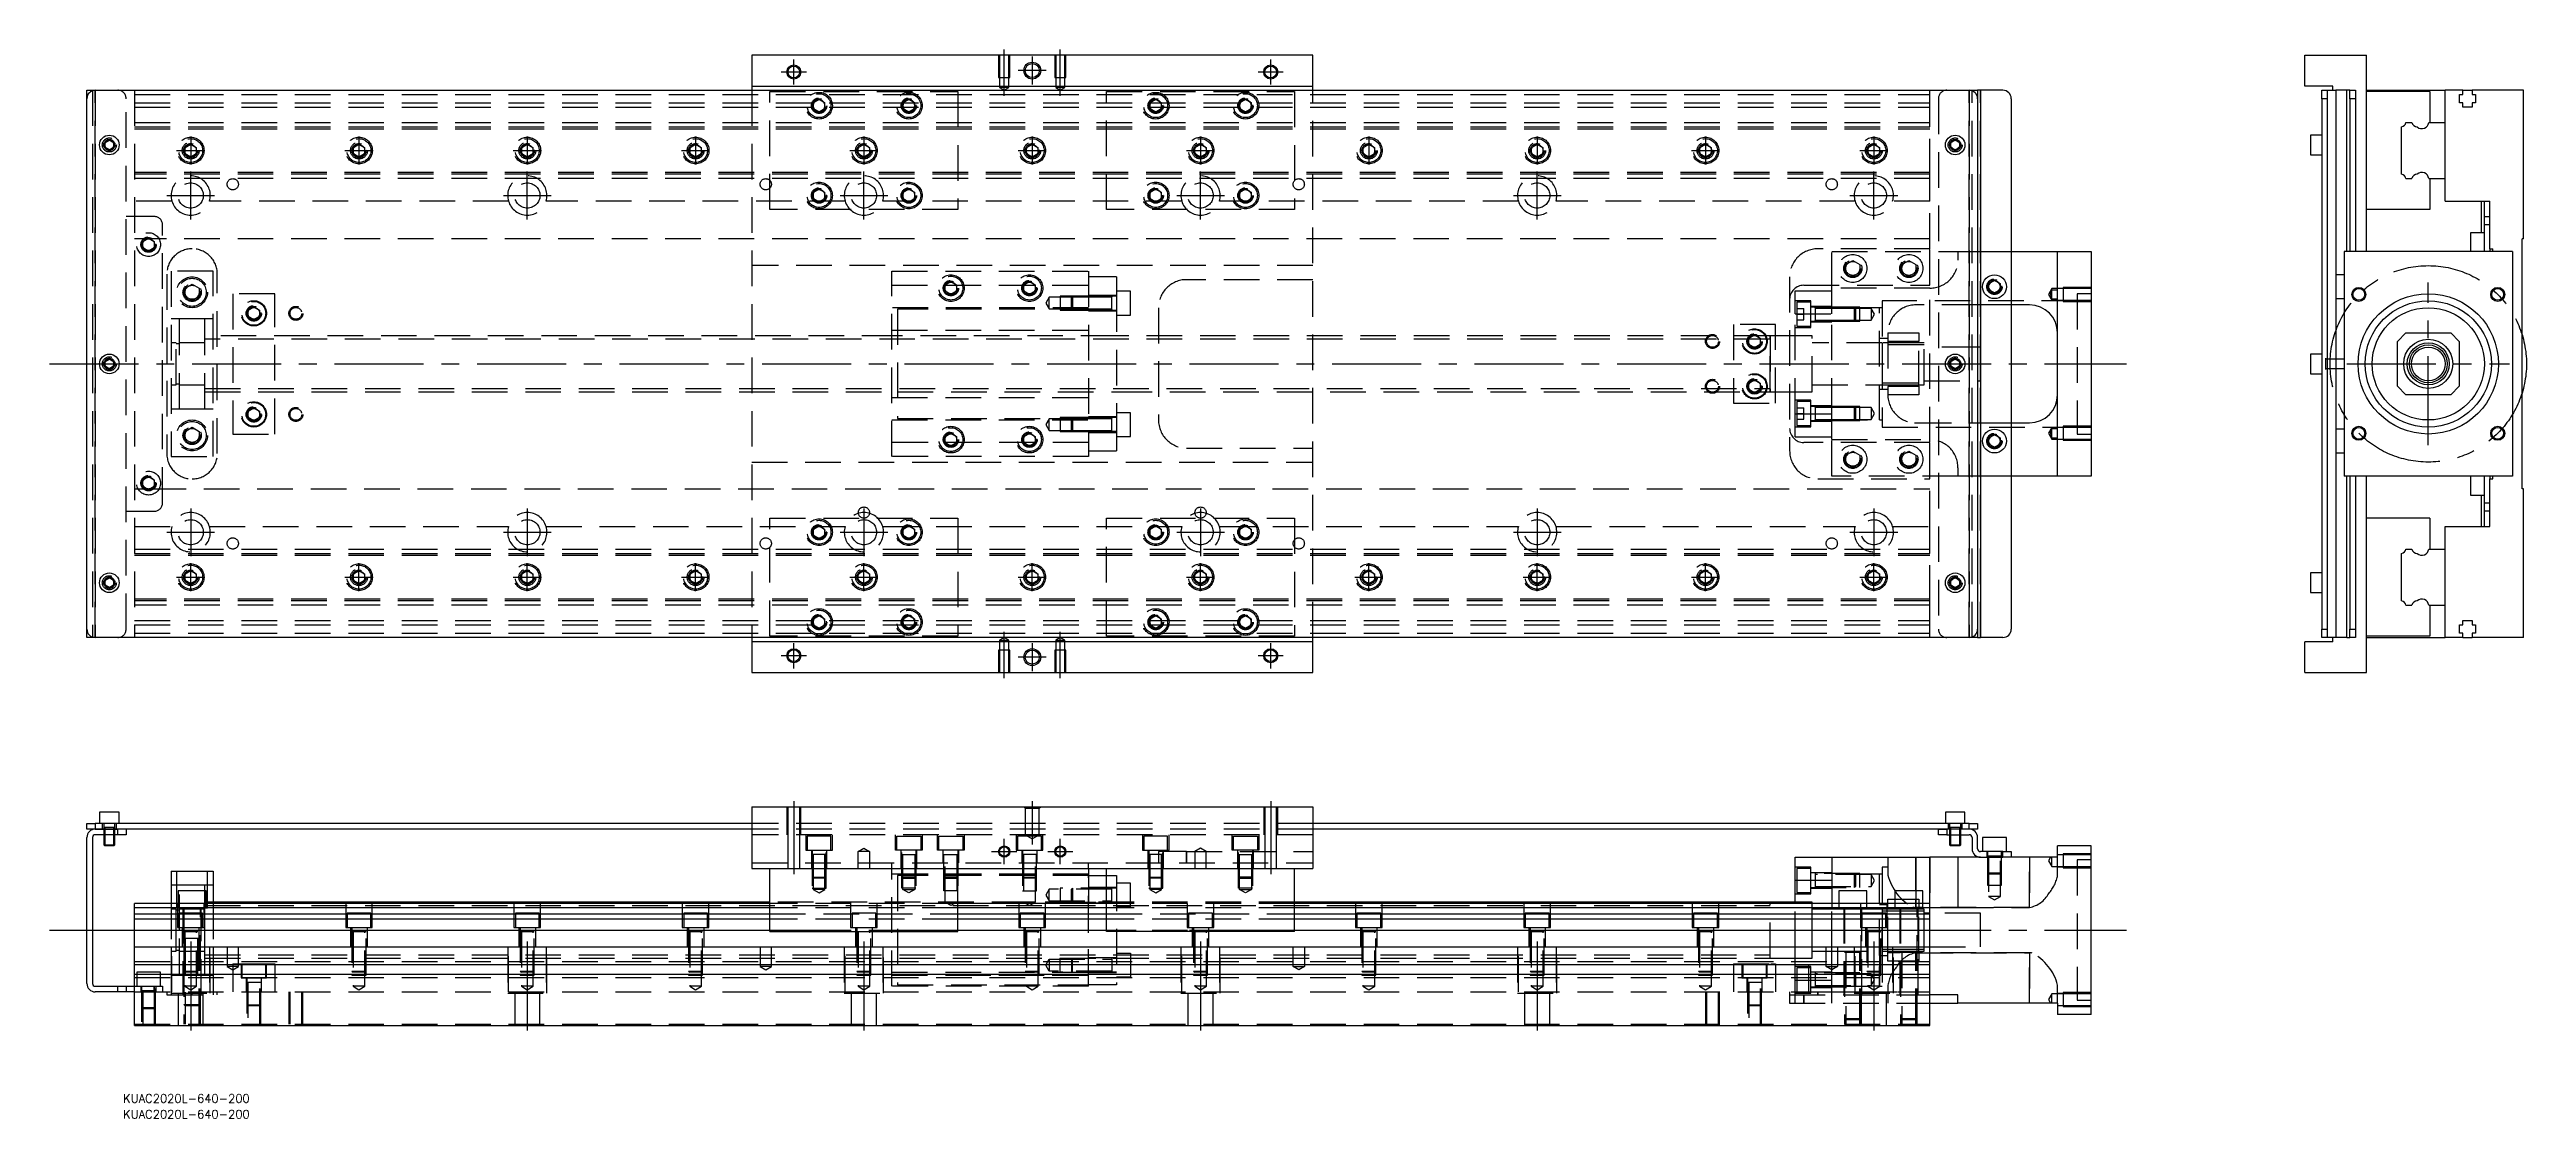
# Model space of a CAD drawing. Extents: x -13 to 870, y -269 to 112.
import ezdxf

# ---------------------------------------------------------------- set-up
doc = ezdxf.new("R2010")
doc.units = 0
doc.linetypes.add('CENTER', pattern=[50.8, 31.75, -6.35, 6.35, -6.35])
doc.linetypes.add('DASHED', pattern=[19.05, 12.7, -6.35])
doc.layers.get('0').update_dxf_attribs({"linetype": 'CONTINUOUS'})
doc.layers.add('CENTER', color=1, linetype='CENTER')
doc.styles.get("Standard").update_dxf_attribs({"font": 'txt.shx', "height": 3, "bigfont": 'bigfont.shx'})

# ---------------------------------------------------------------- blocks, each defined once
blk = doc.blocks.new('*U2')
at = {"color": 7, "linetype": 'CONTINUOUS'}
blk.add_text('KUAC2020L-640-200', height=3, dxfattribs=at).set_placement((12.92, -263.27))
blk = doc.blocks.new('*U3')
at = {"color": 7, "linetype": 'CONTINUOUS'}
blk.add_text('KUAC2020L-640-200', height=3, dxfattribs=at).set_placement((12.92, -268.89))

msp = doc.modelspace()

# ---------------------------------------------------------------- linework, layer by layer
at = {"color": 7, "linetype": 'CONTINUOUS'}
for p, q in [((437, 110), (237, 110)), ((237, 110), (237, 99)), ((437, 99), (437, 110)), ((790.65, 110), (812.65, 110)), ((790.65, 99), (790.65, 110)), ((812.65, 40), (812.65, 110)), ((0, 94.5), (0, 97.5)), ((0, 97.5), (3, 97.5)), ((3, 97.5), (671, 97.5)), ((237, 99), (437, 99)), ((237, 99), (237, 97.5)), ((437, 97.5), (437, 99)), ((671, 97.5), (674, 97.5)), ((674, 97.5), (674, 94.5)), ((675, 97.5), (674, 97.5)), ((675, 97.5), (675, -97.5)), ((683, 97.5), (675, 97.5)), ((800.65, 99), (790.65, 99)), ((796.65, 97.5), (798.65, 97.5)), ((796.65, 94.5), (796.65, 97.5)), ((798.65, 97.5), (801.65, 97.5)), ((798.65, 97.5), (798.65, 94.5)), ((800.65, 97.5), (800.65, 99)), ((801.65, 97.5), (801.65, 31.75)), ((805.65, 97.5), (801.65, 97.5)), ((805.65, 40), (805.65, 97.5)), ((806.65, 97.5), (805.65, 97.5)), ((806.65, 94.5), (806.65, 97.5)), ((806.65, 97.5), (808.65, 97.5)), ((808.65, 97.5), (808.65, 94.5)), ((812.65, 97.5), (840.65, 97.5)), ((840.65, 86), (840.65, 97.5)), ((846.95, 97.5), (840.65, 97.5)), ((846.95, 97.5), (850.35, 97.5)), ((846.95, 96), (846.95, 97.5)), ((850.35, 97.5), (850.35, 96)), ((868.65, 97.5), (850.35, 97.5)), ((868.65, 44.5), (868.65, 97.5)), ((0, -94.5), (0, 94.5)), ((674, 94.5), (674, -94.5)), ((686, 94.5), (686, -94.5)), ((798.65, 94.5), (796.65, 94.5)), ((796.65, 94.5), (796.65, -94.5)), ((798.65, 94.5), (798.65, -94.5)), ((808.65, 94.5), (806.65, 94.5)), ((806.65, 94.5), (806.65, 40)), ((808.65, 94.5), (808.65, 40)), ((835.15, 97), (812.65, 97)), ((835.15, 97), (835.15, 86)), ((845.8, 96), (846.95, 96)), ((845.8, 93), (845.8, 96)), ((846.95, 93), (845.8, 93)), ((846.95, 91.5), (846.95, 93)), ((850.35, 91.5), (846.95, 91.5)), ((850.35, 96), (851.5, 96)), ((850.35, 93), (850.35, 91.5)), ((851.5, 93), (850.35, 93)), ((851.5, 96), (851.5, 93)), ((6.5, 78.866026), (8, 79.73205)), ((8, 79.73205), (9.5, 78.866026)), ((664.5, 78.866026), (666, 79.73205)), ((666, 79.73205), (667.5, 78.866026)), ((792.65, 81.5), (792.65, 78)), ((796.65, 81.5), (792.65, 81.5)), ((825.15, 67.539608), (825.15, 84.460392)), ((826.689608, 86), (828.810392, 86)), ((834.831934, 86), (840.65, 86)), ((840.65, 66), (840.65, 86)), ((840.65, 66), (840.65, 86)), ((6.5, 77.133974), (6.5, 78.866026)), ((8, 76.26795), (6.5, 77.133974)), ((9.5, 77.133974), (8, 76.26795)), ((9.5, 78.866026), (9.5, 77.133974)), ((664.5, 77.133974), (664.5, 78.866026)), ((666, 76.26795), (664.5, 77.133974)), ((667.5, 77.133974), (666, 76.26795)), ((667.5, 78.866026), (667.5, 77.133974)), ((792.65, 78), (792.65, 74.5)), ((792.65, 74.5), (796.65, 74.5)), ((826.689608, 66), (828.810392, 66)), ((834.831934, 66), (840.65, 66)), ((835.15, 66), (835.15, 55)), ((840.65, 58), (840.65, 66)), ((835.15, 55), (812.65, 55)), ((840.65, 58), (856.65, 58)), ((853.65, 46.75), (853.65, 58)), ((854.65, 52.5), (854.65, 58)), ((856.65, 41), (856.65, 58)), ((849.65, 46.75), (849.65, 42.5)), ((854.65, 46.75), (849.65, 46.75)), ((854.65, 49.5), (854.65, 52.5)), ((854.65, 52.5), (856.65, 52.5)), ((856.65, 49.5), (854.65, 49.5)), ((854.65, 40), (854.65, 49.5)), ((868.65, 44.5), (868.15, 44.5)), ((868.15, -44.5), (868.15, 44.5)), ((686, 40), (702.5, 40)), ((702.5, 40), (714.5, 40)), ((702.5, -40), (702.5, 40)), ((714.5, 40), (714.5, -40)), ((804.65, 40), (804.65, -40)), ((864.65, 40), (804.65, 40)), ((849.65, 42.5), (849.65, 40)), ((856.65, 41), (857.65, 41)), ((856.65, 41), (856.65, 40)), ((857.65, 40), (857.65, 41)), ((864.65, 40), (864.65, -40)), ((678, 28.6547), (680, 29.809402)), ((678, 26.3453), (678, 28.6547)), ((680, 29.809402), (682, 28.6547)), ((682, 28.6547), (682, 26.3453)), ((801.65, 31.75), (801.65, 27.5)), ((804.65, 31.75), (801.65, 31.75)), ((801.65, 27.5), (801.65, 23.25)), ((680, 25.190598), (678, 26.3453)), ((682, 26.3453), (680, 25.190598)), ((692.5, 21), (686, 21)), ((801.65, 23.25), (801.65, -23.25)), ((801.65, 23.25), (804.65, 23.25)), ((826.65, 11), (823.65, 8)), ((826.65, 11), (842.65, 11)), ((845.65, 8), (842.65, 11)), ((6.5, 0.866026), (8, 1.73205)), ((6.5, -0.866026), (6.5, 0.866026)), ((8, 1.73205), (9.5, 0.866026)), ((9.5, 0.866026), (9.5, -0.866026)), ((664.5, 0.866026), (666, 1.73205)), ((664.5, -0.866026), (664.5, 0.866026)), ((666, 1.73205), (667.5, 0.866026)), ((667.5, 0.866026), (667.5, -0.866026)), ((792.65, 3.5), (792.65, 0)), ((796.65, 3.5), (792.65, 3.5)), ((798.05, 2.000006), (798.05, 1.41499)), ((798.05, 2.000006), (798.05, 0)), ((798.05, 2.000006), (798.05, -2.000006)), ((798.64998, 1.65), (798.05, 1.65)), ((798.05, 1.41499), (798.05, 0)), ((800.65, 1.65), (798.65, 1.65)), ((804.65, 1.65), (800.65002, 1.65)), ((823.65, -8), (823.65, 8)), ((845.65, 8), (845.65, -8)), ((8, -1.73205), (6.5, -0.866026)), ((9.5, -0.866026), (8, -1.73205)), ((666, -1.73205), (664.5, -0.866026)), ((667.5, -0.866026), (666, -1.73205)), ((792.65, 0), (792.65, -3.5)), ((792.65, -3.5), (796.65, -3.5)), ((798.05, 0), (798.05, -1.413444)), ((798.05, -1.413444), (798.05, -2.000006)), ((798.05, -1.65), (798.64998, -1.65)), ((798.65, -1.65), (800.65, -1.65)), ((800.65002, -1.65), (804.65, -1.65)), ((823.65, -8), (826.65, -11)), ((842.65, -11), (845.65, -8)), ((842.65, -11), (826.65, -11)), ((678, -26.3453), (680, -25.190598)), ((678, -28.6547), (678, -26.3453)), ((680, -25.190598), (682, -26.3453)), ((682, -26.3453), (682, -28.6547)), ((686, -21), (692.5, -21)), ((801.65, -23.25), (801.65, -27.5)), ((804.65, -23.25), (801.65, -23.25)), ((680, -29.809402), (678, -28.6547)), ((682, -28.6547), (680, -29.809402)), ((801.65, -27.5), (801.65, -31.75)), ((801.65, -31.75), (801.65, -97.5)), ((801.65, -31.75), (804.65, -31.75)), ((702.5, -40), (686, -40)), ((714.5, -40), (702.5, -40)), ((864.65, -40), (804.65, -40)), ((805.65, -97.5), (805.65, -40)), ((806.65, -40), (806.65, -94.5)), ((808.65, -40), (808.65, -94.5)), ((812.65, -110), (812.65, -40)), ((849.65, -40), (849.65, -42.5)), ((849.65, -42.5), (849.65, -46.75)), ((854.65, -49.5), (854.65, -40)), ((856.65, -40), (856.65, -41)), ((856.65, -58), (856.65, -41)), ((856.65, -41), (857.65, -41)), ((857.65, -41), (857.65, -40)), ((849.65, -46.75), (854.65, -46.75)), ((853.65, -58), (853.65, -46.75)), ((854.65, -49.5), (856.65, -49.5)), ((854.65, -52.5), (854.65, -49.5)), ((856.65, -52.5), (854.65, -52.5)), ((854.65, -58), (854.65, -52.5)), ((868.65, -44.5), (868.15, -44.5)), ((868.65, -97.5), (868.65, -44.5)), ((835.15, -55), (812.65, -55)), ((835.15, -55), (835.15, -66)), ((840.65, -66), (840.65, -58)), ((840.65, -58), (856.65, -58)), ((825.15, -84.460392), (825.15, -67.539608)), ((826.689608, -66), (828.810392, -66)), ((834.831934, -66), (840.65, -66)), ((840.65, -86), (840.65, -66)), ((840.65, -86), (840.65, -66)), ((6.5, -77.133974), (8, -76.26795)), ((6.5, -78.866026), (6.5, -77.133974)), ((8, -79.73205), (6.5, -78.866026)), ((8, -76.26795), (9.5, -77.133974)), ((9.5, -78.866026), (8, -79.73205)), ((9.5, -77.133974), (9.5, -78.866026)), ((664.5, -77.133974), (666, -76.26795)), ((664.5, -78.866026), (664.5, -77.133974)), ((666, -79.73205), (664.5, -78.866026)), ((666, -76.26795), (667.5, -77.133974)), ((667.5, -78.866026), (666, -79.73205)), ((667.5, -77.133974), (667.5, -78.866026)), ((792.65, -74.5), (792.65, -78)), ((796.65, -74.5), (792.65, -74.5)), ((792.65, -78), (792.65, -81.5)), ((792.65, -81.5), (796.65, -81.5)), ((826.689608, -86), (828.810392, -86)), ((834.831934, -86), (840.65, -86)), ((835.15, -86), (835.15, -97)), ((840.65, -97.5), (840.65, -86)), ((0, -97.5), (0, -94.5)), ((674, -94.5), (674, -97.5)), ((796.65, -94.5), (798.65, -94.5)), ((796.65, -97.5), (796.65, -94.5)), ((798.65, -94.5), (798.65, -97.5)), ((806.65, -97.5), (806.65, -94.5)), ((806.65, -94.5), (808.65, -94.5)), ((808.65, -94.5), (808.65, -97.5)), ((835.15, -97), (812.65, -97)), ((845.8, -93), (846.95, -93)), ((845.8, -96), (845.8, -93)), ((846.95, -96), (845.8, -96)), ((846.95, -91.5), (850.35, -91.5)), ((846.95, -93), (846.95, -91.5)), ((846.95, -97.5), (846.95, -96)), ((850.35, -91.5), (850.35, -93)), ((850.35, -93), (851.5, -93)), ((850.35, -96), (850.35, -97.5)), ((851.5, -96), (850.35, -96)), ((851.5, -93), (851.5, -96)), ((3, -97.5), (0, -97.5)), ((671, -97.5), (3, -97.5)), ((237, -97.5), (237, -99)), ((437, -99), (237, -99)), ((237, -99), (237, -110)), ((437, -99), (437, -97.5)), ((437, -110), (437, -99)), ((674, -97.5), (671, -97.5)), ((674, -97.5), (675, -97.5)), ((683, -97.5), (675, -97.5)), ((790.65, -110), (790.65, -99)), ((800.65, -99), (790.65, -99)), ((798.65, -97.5), (796.65, -97.5)), ((801.65, -97.5), (798.65, -97.5)), ((800.65, -99), (800.65, -97.5)), ((805.65, -97.5), (801.65, -97.5)), ((805.65, -97.5), (806.65, -97.5)), ((808.65, -97.5), (806.65, -97.5)), ((812.65, -97.5), (840.65, -97.5)), ((846.95, -97.5), (840.65, -97.5)), ((846.95, -97.5), (850.35, -97.5)), ((868.65, -97.5), (850.35, -97.5)), ((237, -110), (437, -110)), ((790.65, -110), (812.65, -110)), ((237, -157.79), (237, -179.79)), ((237, -157.79), (437, -157.79)), ((437, -157.79), (437, -179.79)), ((0, -165.79), (0, -163.79)), ((0, -163.79), (3, -163.79)), ((3, -165.79), (0, -165.79)), ((3, -163.79), (3, -165.79)), ((237, -163.79), (3, -163.79)), ((11, -165.79), (3, -165.79)), ((3, -165.79), (11, -165.79)), ((11.5, -159.79), (4.5, -159.79)), ((4.5, -159.79), (4.5, -163.79)), ((237, -165.79), (11, -165.79)), ((11, -167.79), (11, -165.79)), ((11.5, -163.79), (11.5, -159.79)), ((14, -165.79), (14, -167.79)), ((671, -163.79), (437, -163.79)), ((663, -165.79), (437, -165.79)), ((660, -167.79), (660, -165.79)), ((669.5, -159.79), (662.5, -159.79)), ((662.5, -159.79), (662.5, -163.79)), ((663, -165.79), (663, -167.79)), ((671, -165.79), (663, -165.79)), ((671, -165.79), (663, -165.79)), ((669.5, -163.79), (669.5, -159.79)), ((671, -165.79), (671, -163.79)), ((671, -163.79), (674, -163.79)), ((674, -165.79), (671, -165.79)), ((674, -163.79), (674, -165.79)), ((0, -220.79), (0, -168.79)), ((2, -168.79), (2, -220.79)), ((11, -167.79), (3, -167.79)), ((6, -167.79002), (6, -171.44)), ((6, -171.44), (10, -171.44)), ((6, -171.44), (6.35, -171.79)), ((6.35, -167.79002), (6.35, -171.79)), ((9.65, -171.79), (6.35, -171.79)), ((9.65, -171.79), (9.65, -167.79002)), ((9.65, -171.79), (10, -171.44)), ((10, -171.44), (10, -167.79002)), ((14, -167.79), (11, -167.79)), ((609, -184.00658), (609, -175.79)), ((609, -175.79), (622, -175.79)), ((622, -175.79), (657, -175.79)), ((622, -175.79), (622, -192.29)), ((657, -192.29), (657, -175.79)), ((667, -175.79), (657, -175.79)), ((663, -167.79), (660, -167.79)), ((663, -167.79), (671, -167.79)), ((664, -167.79002), (664, -171.44)), ((664, -171.44), (668, -171.44)), ((664, -171.44), (664.35, -171.79)), ((664.35, -167.79002), (664.35, -171.79)), ((667.65, -171.79), (664.35, -171.79)), ((675, -175.79), (667, -175.79)), ((667, -175.79), (667, -193.79)), ((667.65, -171.79), (667.65, -167.79002)), ((667.65, -171.79), (668, -171.44)), ((668, -171.44), (668, -167.79002)), ((672, -168.79), (672, -172.79)), ((674, -172.79), (674, -168.79)), ((683, -173.79), (675, -173.79)), ((675, -175.79), (683, -175.79)), ((684.25, -168.79), (675.75, -168.79)), ((675.75, -168.79), (675.75, -173.79)), ((683, -175.79), (683, -173.79)), ((683, -173.79), (686, -173.79)), ((686, -175.79), (683, -175.79)), ((684.25, -173.79), (684.25, -168.79)), ((686, -173.79), (686, -175.79)), ((702.5, -175.79), (686, -175.79)), ((702.5, -175.79), (702.5, -171.79)), ((714.5, -171.79), (702.5, -171.79)), ((714.5, -231.79), (714.5, -171.79)), ((30, -180.79), (45, -180.79)), ((30, -180.79), (30, -192.29)), ((45, -180.79), (45, -192.29)), ((237, -179.79), (437, -179.79)), ((243.5, -202.29), (243.5, -179.79)), ((310.5, -202.29), (310.5, -179.79)), ((357, -179.79), (357, -192.29)), ((357, -182.29), (363.5, -182.29)), ((363.5, -202.29), (363.5, -179.79)), ((430.5, -202.29), (430.5, -179.79)), ((609, -184.00658), (622, -184.00658)), ((609, -192.29), (609, -184.00658)), ((243.5, -192.29), (17, -192.29)), ((17, -235.79), (17, -192.29)), ((243.5, -193.829608), (17, -193.829608)), ((243.5, -191.79), (45, -191.79)), ((363.5, -192.29), (310.5, -192.29)), ((363.5, -193.829608), (310.5, -193.829608)), ((600, -191.79), (430.5, -191.79)), ((657, -192.29), (430.5, -192.29)), ((657, -193.829608), (430.5, -193.829608)), ((600, -191.79), (599.995, -191.79)), ((600, -191.789994), (600, -192.29)), ((609, -191.79), (600, -191.79)), ((600.005, -191.79), (600, -191.79)), ((634.5, -187.79), (624.5, -187.79)), ((624.5, -187.79), (624.5, -192.29)), ((634.5, -192.29), (634.5, -187.79)), ((654.5, -187.79), (644.5, -187.79)), ((644.5, -187.79), (644.5, -192.29)), ((654.5, -192.29), (654.5, -187.79)), ((657, -235.79), (657, -192.29)), ((667, -193.79), (657, -193.79)), ((17, -195.950392), (243.5, -195.950392)), ((243.5, -197.860532), (17, -197.860532)), ((243.5, -201.971934), (17, -201.971934)), ((243.5, -202.29), (310.5, -202.29)), ((310.5, -195.950392), (363.5, -195.950392)), ((363.5, -197.860532), (310.5, -197.860532)), ((363.5, -201.971934), (310.5, -201.971934)), ((430.5, -202.29), (363.5, -202.29)), ((430.5, -195.950392), (657, -195.950392)), ((657, -197.860532), (430.5, -197.860532)), ((657, -201.971934), (430.5, -201.971934)), ((640, -194.289994), (640, -209.290006)), ((642, -195.04), (640, -195.04)), ((640, -201.79), (640, -209.290006)), ((646.5, -195.04), (642, -195.04)), ((652.5, -195.04), (646.5, -195.04)), ((653, -195.04), (652.5, -195.04)), ((655, -195.04), (653, -195.04)), ((17, -207.79), (657, -207.79)), ((640, -208.54), (655, -208.54)), ((17, -214.09), (657, -214.09)), ((17, -217.49), (657, -217.49)), ((35, -217.49), (35, -217.79)), ((627, -217.36767), (626.5, -217.36767)), ((3, -221.79), (11, -221.79)), ((11, -223.79), (3, -223.79)), ((11, -223.79), (11, -221.79)), ((11, -221.79), (14, -221.79)), ((14, -223.79), (11, -223.79)), ((14, -221.79), (14, -223.79)), ((14, -221.79), (17, -221.79)), ((17, -223.79), (14, -223.79)), ((24.500006, -223.39), (19.499994, -223.39)), ((24.500006, -223.39), (19.499994, -223.39)), ((24.500006, -223.39), (19.499994, -223.39)), ((667, -224.79), (657, -224.79)), ((657, -227.79), (667, -227.79)), ((667, -227.79), (667, -224.79)), ((702.5, -227.79), (667, -227.79)), ((702.5, -227.79), (702.5, -231.79)), ((17, -235.79), (657, -235.79)), ((714.5, -231.79), (702.5, -231.79))]:
    msp.add_line(p, q, dxfattribs=at)
at = {"color": 3, "linetype": 'DASHED'}
for p, q in [((325.000006, 110), (325.000006, 102)), ((325.35, 110), (325.35, 102)), ((328.65, 102), (328.65, 110)), ((328.999994, 102), (328.999994, 110)), ((345.000006, 110), (345.000006, 102)), ((345.35, 110), (345.35, 102)), ((348.65, 102), (348.65, 110)), ((348.999994, 102), (348.999994, 110)), ((2, 97.5), (2, -97.5)), ((3, 97.5), (3, -97.5)), ((3, -97.5), (3, 97.5)), ((3, -97.5), (3, 97.5)), ((3, 97.5), (3, -97.5)), ((17, 97.5), (17, -97.5)), ((237, 97.5), (237, -97.5)), ((325.000006, 102), (328.999994, 102)), ((325.35, 102), (325.35, 98.5)), ((328.65, 98.5), (325.35, 98.5)), ((325.35, 98.5), (327, 97.547372)), ((327, 97.547372), (328.65, 98.5)), ((328.65, 98.5), (328.65, 102)), ((345.000006, 102), (348.999994, 102)), ((345.35, 102), (345.35, 98.5)), ((348.65, 98.5), (345.35, 98.5)), ((345.35, 98.5), (347, 97.547372)), ((347, 97.547372), (348.65, 98.5)), ((348.65, 98.5), (348.65, 102)), ((437, -97.5), (437, 97.5)), ((657, 86), (657, 97.5)), ((671, -97.5), (671, 97.5)), ((671, 97.5), (671, -97.5)), ((672, -97.5), (672, 97.5)), ((675, -97.5), (675, 97.5)), ((14, -94.5), (14, 94.5)), ((17, 96), (657, 96)), ((17, 93), (657, 93)), ((17, 91.5), (657, 91.5)), ((243.5, 97), (310.5, 97)), ((243.5, 55), (243.5, 97)), ((258.5, 92), (258.512884, 92.253488)), ((259, 93.1547), (261, 94.309402)), ((259, 90.8453), (259, 93.1547)), ((261, 89.690598), (259, 90.8453)), ((261, 94.309402), (263, 93.1547)), ((263, 90.8453), (261, 89.690598)), ((263, 93.1547), (263, 90.8453)), ((291, 93.1547), (293, 94.309402)), ((291, 90.8453), (291, 93.1547)), ((293, 89.690598), (291, 90.8453)), ((293, 94.309402), (295, 93.1547)), ((295, 90.8453), (293, 89.690598)), ((295, 93.1547), (295, 90.8453)), ((295.483582, 92.286038), (295.5, 92)), ((310.5, 97), (310.5, 55)), ((363.5, 55), (363.5, 97)), ((363.5, 97), (430.5, 97)), ((379, 93.1547), (381, 94.309402)), ((379, 90.8453), (379, 93.1547)), ((381, 89.690598), (379, 90.8453)), ((381, 94.309402), (383, 93.1547)), ((383, 90.8453), (381, 89.690598)), ((383, 93.1547), (383, 90.8453)), ((383.483582, 92.286038), (383.5, 92)), ((411, 93.1547), (413, 94.309402)), ((411, 90.8453), (411, 93.1547)), ((413, 89.690598), (411, 90.8453)), ((413, 94.309402), (415, 93.1547)), ((415, 90.8453), (413, 89.690598)), ((415, 93.1547), (415, 90.8453)), ((415.483582, 92.286038), (415.5, 92)), ((430.5, 97), (430.5, 55)), ((660, 94.5), (660, -94.5)), ((17, 86), (657, 86)), ((17, 84.460392), (657, 84.460392)), ((17, 84.403994), (657, 84.403994)), ((17, 83.8), (657, 83.8)), ((657, 84.460392), (657, 86)), ((657, 67.539608), (657, 84.460392)), ((6, 78), (6.023172, 78.30356)), ((34.5, 76), (34.534018, 76.411016)), ((35, 77.1547), (37, 78.309402)), ((35, 74.8453), (35, 77.1547)), ((37, 73.690598), (35, 74.8453)), ((37, 78.309402), (39, 77.1547)), ((39, 74.8453), (37, 73.690598)), ((39, 77.1547), (39, 74.8453)), ((95, 77.1547), (97, 78.309402)), ((95, 74.8453), (95, 77.1547)), ((97, 73.690598), (95, 74.8453)), ((97, 78.309402), (99, 77.1547)), ((99, 74.8453), (97, 73.690598)), ((99, 77.1547), (99, 74.8453)), ((99.483582, 76.286038), (99.5, 76)), ((155, 77.1547), (157, 78.309402)), ((155, 74.8453), (155, 77.1547)), ((157, 73.690598), (155, 74.8453)), ((157, 78.309402), (159, 77.1547)), ((159, 74.8453), (157, 73.690598)), ((159, 77.1547), (159, 74.8453)), ((159.483582, 76.286038), (159.5, 76)), ((214.5, 76), (214.534018, 76.411016)), ((215, 77.1547), (217, 78.309402)), ((215, 74.8453), (215, 77.1547)), ((217, 73.690598), (215, 74.8453)), ((217, 78.309402), (219, 77.1547)), ((219, 74.8453), (217, 73.690598)), ((219, 77.1547), (219, 74.8453)), ((275, 77.1547), (277, 78.309402)), ((275, 74.8453), (275, 77.1547)), ((277, 73.690598), (275, 74.8453)), ((277, 78.309402), (279, 77.1547)), ((279, 74.8453), (277, 73.690598)), ((279, 77.1547), (279, 74.8453)), ((279.483582, 76.286038), (279.5, 76)), ((335, 77.1547), (337, 78.309402)), ((335, 74.8453), (335, 77.1547)), ((337, 73.690598), (335, 74.8453)), ((337, 78.309402), (339, 77.1547)), ((339, 74.8453), (337, 73.690598)), ((339, 77.1547), (339, 74.8453)), ((339.483582, 76.286038), (339.5, 76)), ((394.5, 76), (394.534018, 76.411016)), ((395, 77.1547), (397, 78.309402)), ((395, 74.8453), (395, 77.1547)), ((397, 73.690598), (395, 74.8453)), ((397, 78.309402), (399, 77.1547)), ((399, 74.8453), (397, 73.690598)), ((399, 77.1547), (399, 74.8453)), ((454.5, 76), (454.534018, 76.411016)), ((455, 77.1547), (457, 78.309402)), ((455, 74.8453), (455, 77.1547)), ((457, 73.690598), (455, 74.8453)), ((457, 78.309402), (459, 77.1547)), ((459, 74.8453), (457, 73.690598)), ((459, 77.1547), (459, 74.8453)), ((514.5, 76), (514.534018, 76.411016)), ((515, 77.1547), (517, 78.309402)), ((515, 74.8453), (515, 77.1547)), ((517, 73.690598), (515, 74.8453)), ((517, 78.309402), (519, 77.1547)), ((519, 74.8453), (517, 73.690598)), ((519, 77.1547), (519, 74.8453)), ((575, 77.1547), (577, 78.309402)), ((575, 74.8453), (575, 77.1547)), ((577, 73.690598), (575, 74.8453)), ((577, 78.309402), (579, 77.1547)), ((579, 74.8453), (577, 73.690598)), ((579, 77.1547), (579, 74.8453)), ((579.483582, 76.286038), (579.5, 76)), ((634.5, 76), (634.534018, 76.411016)), ((635, 77.1547), (637, 78.309402)), ((635, 74.8453), (635, 77.1547)), ((637, 73.690598), (635, 74.8453)), ((637, 78.309402), (639, 77.1547)), ((639, 74.8453), (637, 73.690598)), ((639, 77.1547), (639, 74.8453)), ((667.973226, 78.326156), (668, 78)), ((657, 68.2), (17, 68.2)), ((657, 67.596006), (17, 67.596006)), ((657, 67.539608), (17, 67.539608)), ((657, 66), (17, 66)), ((259, 61.1547), (261, 62.309402)), ((261, 62.309402), (263, 61.1547)), ((291, 61.1547), (293, 62.309402)), ((293, 62.309402), (295, 61.1547)), ((379, 61.1547), (381, 62.309402)), ((381, 62.309402), (383, 61.1547)), ((411, 61.1547), (413, 62.309402)), ((413, 62.309402), (415, 61.1547)), ((657, 66), (657, 67.539608)), ((657, 58), (657, 66)), ((30.291796, 58), (17, 58)), ((150.291796, 58), (43.708204, 58)), ((270.291796, 58), (163.708204, 58)), ((310.5, 55), (243.5, 55)), ((259, 58.8453), (259, 61.1547)), ((261, 57.690598), (259, 58.8453)), ((263, 58.8453), (261, 57.690598)), ((263, 61.1547), (263, 58.8453)), ((263.483582, 60.286038), (263.5, 60)), ((390.291796, 58), (283.708204, 58)), ((290.5, 60), (290.518502, 60.303588)), ((291, 58.8453), (291, 61.1547)), ((293, 57.690598), (291, 58.8453)), ((295, 58.8453), (293, 57.690598)), ((295, 61.1547), (295, 58.8453)), ((430.5, 55), (363.5, 55)), ((379, 58.8453), (379, 61.1547)), ((381, 57.690598), (379, 58.8453)), ((383, 58.8453), (381, 57.690598)), ((383, 61.1547), (383, 58.8453)), ((383.483582, 60.286038), (383.5, 60)), ((510.291796, 58), (403.708204, 58)), ((410.5, 60), (410.512884, 60.253488)), ((411, 58.8453), (411, 61.1547)), ((413, 57.690598), (411, 58.8453)), ((415, 58.8453), (413, 57.690598)), ((415, 61.1547), (415, 58.8453)), ((630.291796, 58), (523.708204, 58)), ((657, 58), (643.708204, 58)), ((657, 41), (657, 58)), ((24, 52.5), (14, 52.5)), ((21.359688, 44.5), (17, 44.5)), ((20, 43.6547), (22, 44.809402)), ((22, 44.809402), (24, 43.6547)), ((657, 44.5), (22.640312, 44.5)), ((27, -49.5), (27, 49.5)), ((20, 41.3453), (20, 43.6547)), ((22, 40.190598), (20, 41.3453)), ((24, 41.3453), (22, 40.190598)), ((24, 43.6547), (24, 41.3453)), ((24.483582, 42.786038), (24.5, 42.5)), ((657, 41), (617, 41)), ((622, 27), (622, 40)), ((622, 40), (667, 40)), ((627, 35.443376), (629.5, 36.886752)), ((627, 32.556624), (627, 35.443376)), ((629.5, 36.886752), (632, 35.443376)), ((632, 35.443376), (632, 32.556624)), ((647, 35.443376), (649.5, 36.886752)), ((647, 32.556624), (647, 35.443376)), ((649.5, 36.886752), (652, 35.443376)), ((652, 35.443376), (652, 32.556624)), ((657, 28), (657, 41)), ((667, 40), (667, 37)), ((667, 40), (674, 40)), ((674, 40), (686, 40)), ((28.5, 32), (28.5, -32)), ((45, 33), (30, 33)), ((30, 33), (30, -33)), ((35, 26.943376), (37.5, 28.386752)), ((35, 24.056624), (35, 26.943376)), ((37.5, 28.386752), (40, 26.943376)), ((40, 26.943376), (40, 24.056624)), ((45, -33), (45, 33)), ((46.5, -32), (46.5, 32)), ((437, 35), (237, 35)), ((287, 33), (357, 33)), ((287, -33), (287, 33)), ((287, 28), (357, 28)), ((305.5, 27), (305.518502, 27.303588)), ((306, 28.1547), (308, 29.309402)), ((306, 25.8453), (306, 28.1547)), ((308, 29.309402), (310, 28.1547)), ((310, 28.1547), (310, 25.8453)), ((334, 28.1547), (336, 29.309402)), ((334, 25.8453), (334, 28.1547)), ((336, 29.309402), (338, 28.1547)), ((338, 28.1547), (338, 25.8453)), ((338.483582, 27.286038), (338.5, 27)), ((357, 33), (357, -33)), ((367, 31), (357, 31)), ((367, 31), (367, 24.098756)), ((437, 30), (392, 30)), ((607, 31), (607, -31)), ((612, 28), (657, 28)), ((657, 27), (622, 27)), ((622, 17.78342), (622, 27)), ((626.5, 34), (626.520026, 34.346056)), ((629.5, 31.113248), (627, 32.556624)), ((632, 32.556624), (629.5, 31.113248)), ((649.5, 31.113248), (647, 32.556624)), ((652, 32.556624), (649.5, 31.113248)), ((652.477798, 34.364306), (652.5, 34)), ((657, -28), (657, 28)), ((682.483582, 27.786038), (682.5, 27.5)), ((700.5, 26.848738), (699.287564, 24.748738)), ((704.5, 26.848738), (700.5, 26.848738)), ((700.5, 26.435254), (700.5, 26.848738)), ((704.5, 27.248732), (704.5, 22.248742)), ((714.5, 27.248732), (704.5, 27.248732)), ((714.5, 26.848738), (704.5, 26.848738)), ((37.5, 22.613248), (35, 24.056624)), ((40, 24.056624), (37.5, 22.613248)), ((40.477798, 25.864306), (40.5, 25.5)), ((52, 25), (52, -25)), ((67, 25), (52, 25)), ((57.5, 19.1547), (59.5, 20.309402)), ((57.5, 16.8453), (57.5, 19.1547)), ((59.5, 20.309402), (61.5, 19.1547)), ((61.5, 19.1547), (61.5, 16.8453)), ((61.983582, 18.286038), (62, 18)), ((67, -25), (67, 25)), ((357, 20), (287, 20)), ((289, 19.5), (289, -19.5)), ((357, 19.5), (289, 19.5)), ((308, 24.690598), (306, 25.8453)), ((310, 25.8453), (308, 24.690598)), ((336, 24.690598), (334, 25.8453)), ((338, 25.8453), (336, 24.690598)), ((343, 23.750636), (341.787564, 21.650636)), ((341.787564, 21.650636), (343, 19.550636)), ((343, 19.550636), (343, 23.750636)), ((347, 23.750636), (343, 23.750636)), ((343, 19.550636), (347, 19.550636)), ((347, 24.15063), (347, 19.15064)), ((351.39998, 24.15063), (347, 24.15063)), ((350.99998, 23.750636), (347, 23.750636)), ((347, 19.550636), (350.99998, 19.550636)), ((347, 19.15064), (351.39998, 19.15064)), ((351.4, 24.150636), (351, 23.750636)), ((351, 19.550636), (351, 23.750636)), ((357, 23.750636), (351, 23.750636)), ((357, 23.750636), (351, 23.750636)), ((351, 19.550636), (357, 19.550636)), ((351, 19.550636), (351.4, 19.150636)), ((351, 19.550636), (357, 19.550636)), ((351.4, 24.150636), (351.4, 19.150636)), ((357, 24.150636), (351.4, 24.150636)), ((357, 24.15063), (351.4, 24.15063)), ((351.4, 19.15064), (357, 19.15064)), ((351.4, 19.150636), (357, 19.150636)), ((367, 24.400636), (357, 24.400636)), ((367, 24.098756), (357, 24.098756)), ((357, 18.900636), (367, 18.900636)), ((365.405, 24.150636), (357.00002, 24.150636)), ((365.4, 23.750636), (357.00002, 23.750636)), ((357.00002, 19.550636), (365.4, 19.550636)), ((357.00002, 19.150636), (365.405, 19.150636)), ((367, 24.150636), (365.395, 24.150636)), ((365.395, 19.150636), (367, 19.150636)), ((365.4, 19.15063), (365.4, 24.15064)), ((365.4, 19.15063), (365.4, 24.15064)), ((365.4, 23.893236), (365.4, 24.150636)), ((365.4, 24.150636), (365.4, 23.893186)), ((365.4, 19.408102), (365.4, 19.150636)), ((365.4, 19.150636), (365.4, 19.408084)), ((372, 25.900636), (367, 25.900636)), ((367, 24.098756), (367, -24.098756)), ((372, 17.400636), (372, 25.900636)), ((382, 20), (382, -20)), ((609, 17.78342), (609, 26)), ((609, 26), (622, 26)), ((614.5, 22.42767), (609, 22.42767)), ((609, -17.78342), (609, 17.78342)), ((609, 17.78342), (622, 17.78342)), ((609.5, 21.92767), (609.5, 13.42767)), ((614.5, 21.92767), (609.5, 21.92767)), ((609.5, 19.67767), (612, 19.67767)), ((609.5, 17.67767), (612, 17.67767)), ((612, 17.67767), (612, 19.67767)), ((612, 15.67767), (612, 17.67767)), ((614.5, 12.92767), (614.5, 22.42767)), ((622, 20.42767), (614.5, 20.42767)), ((616.105, 20.17767), (614.5, 20.17767)), ((621.99998, 20.17767), (616.095, 20.17767)), ((616.1, 20.177674), (616.1, 15.177664)), ((616.1, 20.177674), (616.1, 15.177664)), ((616.1, 20.177674), (616.1, 15.177664)), ((616.1, 20.17767), (616.1, 19.92022)), ((616.1, 19.920202), (616.1, 20.17767)), ((616.1, 19.92022), (616.1, 15.435068)), ((621.99998, 19.77767), (616.1, 19.77767)), ((622, 17.78342), (622, 26)), ((630.1, 20.17767), (622, 20.17767)), ((630.1, 20.177664), (622, 20.177664)), ((639, 20), (622, 20)), ((639, 20), (622, 20)), ((630.5, 19.77767), (622, 19.77767)), ((630.5, 19.77767), (622, 19.77767)), ((622, -17.78342), (622, 17.78342)), ((622, -17.78342), (622, 17.78342)), ((630.1, 15.17767), (630.1, 20.17767)), ((630.5, 19.77767), (630.1, 20.17767)), ((632, 20.177664), (630.10002, 20.177664)), ((630.5, 19.77767), (630.5, 15.57767)), ((632, 19.77767), (630.50002, 19.77767)), ((632, 15.177674), (632, 20.177664)), ((636, 19.77767), (632, 19.77767)), ((636, 19.77767), (636, 15.57767)), ((637.212436, 17.67767), (636, 19.77767)), ((636, 15.57767), (637.212436, 17.67767)), ((639, -20), (639, 20)), ((640, 20), (639, 20)), ((640, 22.5), (640, -22.5)), ((709.5, 22.5), (640, 22.5)), ((674, 21), (652, 21)), ((686, 21), (674, 21)), ((699.287564, 24.748738), (700.5, 22.648738)), ((700.016436, 24.911344), (700.060666, 25.226886)), ((700.060666, 25.226886), (700.163852, 25.611128)), ((700.163852, 25.611128), (700.302956, 25.985522)), ((700.302956, 25.985522), (700.5, 26.435254)), ((700.5, 23.06222), (700.5, 26.435794)), ((700.5, 26.435254), (702.5, 26.435254)), ((700.5, 22.648738), (700.5, 23.06222)), ((702.5, 23.06222), (700.5, 23.06222)), ((700.5, 22.648738), (704.5, 22.648738)), ((704.5, 22.648738), (714.5, 22.648738)), ((704.5, 22.248742), (714.5, 22.248742)), ((709.5, 25), (709.5, -25)), ((714.5, 25), (709.5, 25)), ((33, 16), (30, 16)), ((33, -16), (33, 16)), ((42, 16), (33, 16)), ((42, 16), (33, 16)), ((42, -16), (42, 16)), ((45, 16), (42, 16)), ((288.99998, 10), (42, 10)), ((59.5, 15.690598), (57.5, 16.8453)), ((61.5, 16.8453), (59.5, 15.690598)), ((287, 12), (357, 12)), ((367, 10), (289, 10)), ((367, 10), (289, 10)), ((367, 9.999994), (289, 9.999994)), ((367, 17.400636), (372, 17.400636)), ((600.005, 10), (367.00002, 10)), ((602, 14), (587, 14)), ((587, 14), (587, -14)), ((592.5, 9.1547), (594.5, 10.309402)), ((592.5, 6.8453), (592.5, 9.1547)), ((594.5, 10.309402), (596.5, 9.1547)), ((596.5, 9.1547), (596.5, 6.8453)), ((609, 10), (599.995, 10)), ((600, 10.000006), (600, -10.000006)), ((600, 10.000006), (600, -10.000006)), ((600, -10), (600, 10)), ((600, 10), (600, 8.95261)), ((602, -14), (602, 14)), ((609, 12.92767), (614.5, 12.92767)), ((615, 10), (609, 10)), ((615, 10), (609, 10)), ((609.5, 15.67767), (612, 15.67767)), ((609.5, 13.42767), (614.5, 13.42767)), ((614.5, 15.17767), (616.105, 15.17767)), ((614.5, 14.92767), (622, 14.92767)), ((615, -10), (615, 10)), ((615, -10), (615, 10)), ((616.095, 15.17767), (621.99998, 15.17767)), ((616.1, 15.57767), (621.99998, 15.57767)), ((616.1, 15.17767), (616.1, 15.435118)), ((616.1, 15.435068), (616.1, 15.17767)), ((622, 15.57767), (630.5, 15.57767)), ((622, 15.57767), (630.5, 15.57767)), ((622, 15.177674), (630.1, 15.177674)), ((622, 15.17767), (630.1, 15.17767)), ((630.1, 15.17767), (630.5, 15.57767)), ((630.10002, 15.177674), (632, 15.177674)), ((630.50002, 15.57767), (632, 15.57767)), ((632, 15.57767), (636, 15.57767)), ((642, 9), (639, 9)), ((642, 11), (653, 11)), ((642, 11), (642, -11)), ((653, 11), (653, 8)), ((9.973226, 0.326156), (10, 0)), ((31.85, 7.5), (30, 7.5)), ((31.85, -7.5), (31.85, 7.5)), ((33, 7.15), (31.85, 7.15)), ((42, 7.5), (33, 7.5)), ((42, 7.5), (33, 7.5)), ((600, 8.75), (42, 8.75)), ((592, 8), (592.018502, 8.303588)), ((594.5, 5.690598), (592.5, 6.8453)), ((596.5, 6.8453), (594.5, 5.690598)), ((640.005, 7.5), (615, 7.5)), ((639.995, 7.5), (615, 7.5)), ((653, 7.5), (639.995, 7.5)), ((640.005, 7.5), (639.995, 7.5)), ((640, 7.500006), (640, -7.500006)), ((655, 6.75), (640, 6.75)), ((653, 7.5), (640.005, 7.5)), ((653, 8), (642, 8)), ((653, -8), (653, 8)), ((655, 7.5), (653, 7.5)), ((655, -7.5), (655, 7.5)), ((674, 6), (655, 6)), ((664, 0), (664.030168, 0.346066)), ((675, 6), (674, 6)), ((675, -6), (675, 6)), ((30, -7.5), (31.85, -7.5)), ((31.85, -7.15), (33, -7.15)), ((33, -7.5), (42, -7.5)), ((33, -7.5), (42, -7.5)), ((42, -8.75), (600, -8.75)), ((592.5, -6.8453), (594.5, -5.690598)), ((592.5, -9.1547), (592.5, -6.8453)), ((594.5, -5.690598), (596.5, -6.8453)), ((596.5, -6.8453), (596.5, -9.1547)), ((596.983582, -7.713962), (597, -8)), ((615, -7.5), (640.005, -7.5)), ((615, -7.5), (639.995, -7.5)), ((639.995, -7.5), (653, -7.5)), ((639.995, -7.5), (640.005, -7.5)), ((640, -6.75), (655, -6.75)), ((640.005, -7.5), (653, -7.5)), ((642, -8), (653, -8)), ((653, -7.5), (655, -7.5)), ((653, -8), (653, -11)), ((655, -6), (674, -6)), ((674, -6), (675, -6)), ((30, -16), (33, -16)), ((33, -16), (42, -16)), ((33, -16), (42, -16)), ((42, -10), (288.99998, -10)), ((42, -16), (45, -16)), ((57.5, -16.8453), (59.5, -15.690598)), ((57.5, -19.1547), (57.5, -16.8453)), ((59.5, -15.690598), (61.5, -16.8453)), ((61.5, -16.8453), (61.5, -19.1547)), ((287, -12), (357, -12)), ((289, -9.999994), (367, -9.999994)), ((289, -10), (367, -10)), ((289, -10), (367, -10)), ((372, -17.400636), (367, -17.400636)), ((367.00002, -10), (600.005, -10)), ((372, -25.900636), (372, -17.400636)), ((587, -14), (602, -14)), ((594.5, -10.309402), (592.5, -9.1547)), ((596.5, -9.1547), (594.5, -10.309402)), ((599.995, -10), (609, -10)), ((600, -8.95261), (600, -9.999498)), ((600, -9.999498), (600, -10)), ((609, -10), (615, -10)), ((609, -10), (615, -10)), ((614.5, -12.92767), (609, -12.92767)), ((609.5, -13.42767), (609.5, -21.92767)), ((614.5, -13.42767), (609.5, -13.42767)), ((609.5, -15.67767), (612, -15.67767)), ((612, -17.67767), (612, -15.67767)), ((614.5, -22.42767), (614.5, -12.92767)), ((622, -14.92767), (614.5, -14.92767)), ((616.105, -15.17767), (614.5, -15.17767)), ((621.99998, -15.17767), (616.095, -15.17767)), ((616.1, -15.177664), (616.1, -20.177674)), ((616.1, -15.177664), (616.1, -20.177674)), ((616.1, -15.17767), (616.1, -15.435118)), ((616.1, -15.435136), (616.1, -15.17767)), ((616.1, -15.435118), (616.1, -19.920272)), ((621.99998, -15.57767), (616.1, -15.57767)), ((630.1, -15.17767), (622, -15.17767)), ((630.1, -15.177674), (622, -15.177674)), ((630.5, -15.57767), (622, -15.57767)), ((630.5, -15.57767), (622, -15.57767)), ((630.1, -20.17767), (630.1, -15.17767)), ((630.5, -15.57767), (630.1, -15.17767)), ((632, -15.177674), (630.10002, -15.177674)), ((630.5, -15.57767), (630.5, -19.77767)), ((632, -15.57767), (630.50002, -15.57767)), ((632, -20.177664), (632, -15.177674)), ((636, -15.57767), (632, -15.57767)), ((636, -15.57767), (636, -19.77767)), ((637.212436, -17.67767), (636, -15.57767)), ((639, -9), (642, -9)), ((653, -11), (642, -11)), ((35, -24.056624), (37.5, -22.613248)), ((35, -26.943376), (35, -24.056624)), ((37.5, -22.613248), (40, -24.056624)), ((40, -24.056624), (40, -26.943376)), ((40.477798, -25.135694), (40.5, -25.5)), ((52, -25), (67, -25)), ((59.5, -20.309402), (57.5, -19.1547)), ((61.5, -19.1547), (59.5, -20.309402)), ((61.983582, -17.713962), (62, -18)), ((287, -20), (357, -20)), ((289, -19.5), (357, -19.5)), ((306, -25.8453), (308, -24.690598)), ((306, -28.1547), (306, -25.8453)), ((308, -24.690598), (310, -25.8453)), ((310, -25.8453), (310, -28.1547)), ((334, -25.8453), (336, -24.690598)), ((334, -28.1547), (334, -25.8453)), ((336, -24.690598), (338, -25.8453)), ((338, -25.8453), (338, -28.1547)), ((343, -19.550636), (341.787564, -21.650636)), ((341.787564, -21.650636), (343, -23.750636)), ((343, -23.750636), (343, -19.550636)), ((347, -19.550636), (343, -19.550636)), ((343, -23.750636), (347, -23.750636)), ((347, -19.15064), (347, -24.15063)), ((351.39998, -19.15064), (347, -19.15064)), ((350.99998, -19.550636), (347, -19.550636)), ((347, -23.750636), (350.99998, -23.750636)), ((347, -24.15063), (351.39998, -24.15063)), ((351.4, -19.150636), (351, -19.550636)), ((351, -23.750636), (351, -19.550636)), ((357, -19.550636), (351, -19.550636)), ((357, -19.550636), (351, -19.550636)), ((351, -23.750636), (357, -23.750636)), ((351, -23.750636), (351.4, -24.150636)), ((351, -23.750636), (357, -23.750636)), ((351.4, -19.150636), (351.4, -24.150636)), ((357, -19.150636), (351.4, -19.150636)), ((357, -19.15064), (351.4, -19.15064)), ((351.4, -24.15063), (357, -24.15063)), ((351.4, -24.150636), (357, -24.150636)), ((367, -18.900636), (357, -18.900636)), ((367, -24.098756), (357, -24.098756)), ((357, -24.400636), (367, -24.400636)), ((365.405, -19.150636), (357.00002, -19.150636)), ((365.4, -19.550636), (357.00002, -19.550636)), ((357.00002, -23.750636), (365.4, -23.750636)), ((357.00002, -24.150636), (365.405, -24.150636)), ((367, -19.150636), (365.395, -19.150636)), ((365.395, -24.150636), (367, -24.150636)), ((365.4, -24.15064), (365.4, -19.15063)), ((365.4, -24.15064), (365.4, -19.15063)), ((365.4, -19.550636), (365.4, -19.15063)), ((365.4, -19.408034), (365.4, -19.150636)), ((365.4, -19.150636), (365.4, -19.408084)), ((365.4, -24.15064), (365.4, -23.750636)), ((365.4, -23.893168), (365.4, -24.150636)), ((365.4, -24.150636), (365.4, -23.893186)), ((367, -24.098756), (367, -31)), ((367, -25.900636), (372, -25.900636)), ((609, -17.78342), (622, -17.78342)), ((609, -26), (609, -17.78342)), ((609, -22.42767), (614.5, -22.42767)), ((609, -26), (622, -26)), ((609.5, -17.67767), (612, -17.67767)), ((609.5, -19.67767), (612, -19.67767)), ((609.5, -21.92767), (614.5, -21.92767)), ((612, -19.67767), (612, -17.67767)), ((614.5, -20.17767), (616.105, -20.17767)), ((614.5, -20.42767), (622, -20.42767)), ((616.095, -20.17767), (621.99998, -20.17767)), ((616.1, -19.77767), (621.99998, -19.77767)), ((616.1, -20.17767), (616.1, -19.92022)), ((616.1, -19.920272), (616.1, -20.17767)), ((622, -26), (622, -17.78342)), ((622, -27), (622, -17.78342)), ((622, -19.77767), (630.5, -19.77767)), ((622, -19.77767), (630.5, -19.77767)), ((622, -20), (639, -20)), ((622, -20), (639, -20)), ((622, -20.177664), (630.1, -20.177664)), ((622, -20.17767), (630.1, -20.17767)), ((630.1, -20.17767), (630.5, -19.77767)), ((630.10002, -20.177664), (632, -20.177664)), ((630.50002, -19.77767), (632, -19.77767)), ((632, -19.77767), (636, -19.77767)), ((636, -19.77767), (637.212436, -17.67767)), ((639, -20), (640, -20)), ((640, -22.5), (709.5, -22.5)), ((651.477666, -20.98635), (652, -21)), ((652, -21), (674, -21)), ((674, -21), (686, -21)), ((700.5, -22.648738), (699.287564, -24.748738)), ((699.287564, -24.748738), (700.5, -26.848738)), ((700.016436, -24.586132), (700.060666, -24.27059)), ((700.060666, -24.27059), (700.163852, -23.886348)), ((700.163852, -23.886348), (700.302956, -23.511954)), ((700.302956, -23.511954), (700.5, -23.06222)), ((704.5, -22.648738), (700.5, -22.648738)), ((700.5, -23.06222), (700.5, -22.648738)), ((700.5, -26.435254), (700.5, -23.06168)), ((700.5, -23.06222), (702.5, -23.06222)), ((700.5, -26.848738), (700.5, -26.435254)), ((702.5, -26.435254), (700.5, -26.435254)), ((704.5, -22.248742), (704.5, -27.248732)), ((714.5, -22.248742), (704.5, -22.248742)), ((714.5, -22.648738), (704.5, -22.648738)), ((709.5, -25), (714.5, -25)), ((30, -33), (45, -33)), ((37.5, -28.386752), (35, -26.943376)), ((40, -26.943376), (37.5, -28.386752)), ((237, -35), (437, -35)), ((357, -28), (287, -28)), ((357, -33), (287, -33)), ((305.5, -27), (305.518502, -26.696412)), ((308, -29.309402), (306, -28.1547)), ((310, -28.1547), (308, -29.309402)), ((336, -29.309402), (334, -28.1547)), ((338, -28.1547), (336, -29.309402)), ((338.483582, -26.713962), (338.5, -27)), ((357, -31), (367, -31)), ((392, -30), (437, -30)), ((657, -28), (612, -28)), ((622, -27), (657, -27)), ((622, -40), (622, -27)), ((627, -32.556624), (629.5, -31.113248)), ((627, -35.443376), (627, -32.556624)), ((629.5, -31.113248), (632, -32.556624)), ((632, -32.556624), (632, -35.443376)), ((632.477798, -33.635694), (632.5, -34)), ((647, -32.556624), (649.5, -31.113248)), ((647, -35.443376), (647, -32.556624)), ((649.5, -31.113248), (652, -32.556624)), ((652, -32.556624), (652, -35.443376)), ((652.477798, -33.635694), (652.5, -34)), ((657, -41), (657, -28)), ((682.483582, -27.213962), (682.5, -27.5)), ((700.5, -26.848738), (704.5, -26.848738)), ((704.5, -26.848738), (714.5, -26.848738)), ((704.5, -27.248732), (714.5, -27.248732)), ((20, -41.3453), (22, -40.190598)), ((20, -43.6547), (20, -41.3453)), ((22, -44.809402), (20, -43.6547)), ((22, -40.190598), (24, -41.3453)), ((24, -43.6547), (22, -44.809402)), ((24, -41.3453), (24, -43.6547)), ((24.483582, -42.213962), (24.5, -42.5)), ((617, -41), (657, -41)), ((667, -40), (622, -40)), ((629.5, -36.886752), (627, -35.443376)), ((632, -35.443376), (629.5, -36.886752)), ((649.5, -36.886752), (647, -35.443376)), ((652, -35.443376), (649.5, -36.886752)), ((657, -58), (657, -41)), ((667, -37), (667, -40)), ((674, -40), (667, -40)), ((686, -40), (674, -40)), ((14, -52.5), (24, -52.5)), ((17, -44.5), (21.359688, -44.5)), ((22.640312, -44.5), (657, -44.5)), ((17, -58), (30.291796, -58)), ((43.708204, -58), (150.291796, -58)), ((163.708204, -58), (270.291796, -58)), ((243.5, -97), (243.5, -55)), ((243.5, -55), (310.5, -55)), ((259, -58.8453), (261, -57.690598)), ((259, -61.1547), (259, -58.8453)), ((261, -62.309402), (259, -61.1547)), ((261, -57.690598), (263, -58.8453)), ((263, -61.1547), (261, -62.309402)), ((263, -58.8453), (263, -61.1547)), ((263.483582, -59.713962), (263.5, -60)), ((283.708204, -58), (390.291796, -58)), ((290.5, -60), (290.512884, -59.746512)), ((291, -58.8453), (293, -57.690598)), ((291, -61.1547), (291, -58.8453)), ((293, -62.309402), (291, -61.1547)), ((293, -57.690598), (295, -58.8453)), ((295, -61.1547), (293, -62.309402)), ((295, -58.8453), (295, -61.1547)), ((310.5, -55), (310.5, -97)), ((363.5, -55), (430.5, -55)), ((363.5, -97), (363.5, -55)), ((379, -58.8453), (381, -57.690598)), ((379, -61.1547), (379, -58.8453)), ((381, -62.309402), (379, -61.1547)), ((381, -57.690598), (383, -58.8453)), ((383, -61.1547), (381, -62.309402)), ((383, -58.8453), (383, -61.1547)), ((383.483582, -59.713962), (383.5, -60)), ((403.708204, -58), (510.291796, -58)), ((410.5, -60), (410.512884, -59.746512)), ((411, -58.8453), (413, -57.690598)), ((411, -61.1547), (411, -58.8453)), ((413, -62.309402), (411, -61.1547)), ((413, -57.690598), (415, -58.8453)), ((415, -61.1547), (413, -62.309402)), ((415, -58.8453), (415, -61.1547)), ((430.5, -55), (430.5, -97)), ((523.708204, -58), (630.291796, -58)), ((643.708204, -58), (657, -58)), ((657, -66), (657, -58)), ((17, -66), (657, -66)), ((17, -67.539608), (657, -67.539608)), ((17, -67.596006), (657, -67.596006)), ((17, -68.2), (657, -68.2)), ((657, -67.539608), (657, -66)), ((657, -84.460392), (657, -67.539608)), ((9.973226, -77.673844), (10, -78)), ((35, -74.8453), (37, -73.690598)), ((35, -77.1547), (35, -74.8453)), ((37, -78.309402), (35, -77.1547)), ((37, -73.690598), (39, -74.8453)), ((39, -77.1547), (37, -78.309402)), ((39, -74.8453), (39, -77.1547)), ((39.483582, -75.713962), (39.5, -76)), ((94.5, -76), (94.534018, -75.588984)), ((95, -74.8453), (97, -73.690598)), ((95, -77.1547), (95, -74.8453)), ((97, -78.309402), (95, -77.1547)), ((97, -73.690598), (99, -74.8453)), ((99, -77.1547), (97, -78.309402)), ((99, -74.8453), (99, -77.1547)), ((154.5, -76), (154.534018, -75.588984)), ((155, -74.8453), (157, -73.690598)), ((155, -77.1547), (155, -74.8453)), ((157, -78.309402), (155, -77.1547)), ((157, -73.690598), (159, -74.8453)), ((159, -77.1547), (157, -78.309402)), ((159, -74.8453), (159, -77.1547)), ((215, -74.8453), (217, -73.690598)), ((215, -77.1547), (215, -74.8453)), ((217, -78.309402), (215, -77.1547)), ((217, -73.690598), (219, -74.8453)), ((219, -77.1547), (217, -78.309402)), ((219, -74.8453), (219, -77.1547)), ((219.483582, -75.713962), (219.5, -76)), ((274.5, -76), (274.534018, -75.588984)), ((275, -74.8453), (277, -73.690598)), ((275, -77.1547), (275, -74.8453)), ((277, -78.309402), (275, -77.1547)), ((277, -73.690598), (279, -74.8453)), ((279, -77.1547), (277, -78.309402)), ((279, -74.8453), (279, -77.1547)), ((335, -74.8453), (337, -73.690598)), ((335, -77.1547), (335, -74.8453)), ((337, -78.309402), (335, -77.1547)), ((337, -73.690598), (339, -74.8453)), ((339, -77.1547), (337, -78.309402)), ((339, -74.8453), (339, -77.1547)), ((339.483582, -75.713962), (339.5, -76)), ((395, -74.8453), (397, -73.690598)), ((395, -77.1547), (395, -74.8453)), ((397, -78.309402), (395, -77.1547)), ((397, -73.690598), (399, -74.8453)), ((399, -77.1547), (397, -78.309402)), ((399, -74.8453), (399, -77.1547)), ((399.483582, -75.713962), (399.5, -76)), ((455, -74.8453), (457, -73.690598)), ((455, -77.1547), (455, -74.8453)), ((457, -78.309402), (455, -77.1547)), ((457, -73.690598), (459, -74.8453)), ((459, -77.1547), (457, -78.309402)), ((459, -74.8453), (459, -77.1547)), ((459.483582, -75.713962), (459.5, -76)), ((515, -74.8453), (517, -73.690598)), ((515, -77.1547), (515, -74.8453)), ((517, -78.309402), (515, -77.1547)), ((517, -73.690598), (519, -74.8453)), ((519, -77.1547), (517, -78.309402)), ((519, -74.8453), (519, -77.1547)), ((519.483582, -75.713962), (519.5, -76)), ((574.5, -76), (574.534018, -75.588984)), ((575, -74.8453), (577, -73.690598)), ((575, -77.1547), (575, -74.8453)), ((577, -78.309402), (575, -77.1547)), ((577, -73.690598), (579, -74.8453)), ((579, -77.1547), (577, -78.309402)), ((579, -74.8453), (579, -77.1547)), ((635, -74.8453), (637, -73.690598)), ((635, -77.1547), (635, -74.8453)), ((637, -78.309402), (635, -77.1547)), ((637, -73.690598), (639, -74.8453)), ((639, -77.1547), (637, -78.309402)), ((639, -74.8453), (639, -77.1547)), ((639.483582, -75.713962), (639.5, -76)), ((667.973226, -77.673844), (668, -78)), ((657, -83.8), (17, -83.8)), ((657, -84.403994), (17, -84.403994)), ((657, -84.460392), (17, -84.460392)), ((657, -86), (17, -86)), ((657, -86), (657, -84.460392)), ((657, -97.5), (657, -86)), ((17, -91.5), (657, -91.5)), ((17, -93), (657, -93)), ((17, -96), (657, -96)), ((310.5, -97), (243.5, -97)), ((259, -90.8453), (261, -89.690598)), ((259, -93.1547), (259, -90.8453)), ((261, -94.309402), (259, -93.1547)), ((261, -89.690598), (263, -90.8453)), ((263, -93.1547), (261, -94.309402)), ((263, -90.8453), (263, -93.1547)), ((263.483582, -91.713962), (263.5, -92)), ((290.5, -92), (290.518502, -91.696412)), ((291, -90.8453), (293, -89.690598)), ((291, -93.1547), (291, -90.8453)), ((293, -94.309402), (291, -93.1547)), ((293, -89.690598), (295, -90.8453)), ((295, -93.1547), (293, -94.309402)), ((295, -90.8453), (295, -93.1547)), ((430.5, -97), (363.5, -97)), ((378.5, -92), (378.518502, -91.696412)), ((379, -90.8453), (381, -89.690598)), ((379, -93.1547), (379, -90.8453)), ((381, -94.309402), (379, -93.1547)), ((381, -89.690598), (383, -90.8453)), ((383, -93.1547), (381, -94.309402)), ((383, -90.8453), (383, -93.1547)), ((410.5, -92), (410.512884, -91.746512)), ((411, -90.8453), (413, -89.690598)), ((411, -93.1547), (411, -90.8453)), ((413, -94.309402), (411, -93.1547)), ((413, -89.690598), (415, -90.8453)), ((415, -93.1547), (413, -94.309402)), ((415, -90.8453), (415, -93.1547)), ((328.999994, -102), (325.000006, -102)), ((325.000006, -102), (325.000006, -110)), ((327, -97.547372), (325.35, -98.5)), ((325.35, -98.5), (328.65, -98.5)), ((325.35, -98.5), (325.35, -102)), ((325.35, -102), (325.35, -110)), ((328.65, -98.5), (327, -97.547372)), ((328.65, -102), (328.65, -98.5)), ((328.65, -110), (328.65, -102)), ((328.999994, -110), (328.999994, -102)), ((348.999994, -102), (345.000006, -102)), ((345.000006, -102), (345.000006, -110)), ((347, -97.547372), (345.35, -98.5)), ((345.35, -98.5), (348.65, -98.5)), ((345.35, -98.5), (345.35, -102)), ((345.35, -102), (345.35, -110)), ((348.65, -98.5), (347, -97.547372)), ((348.65, -102), (348.65, -98.5)), ((348.65, -110), (348.65, -102)), ((348.999994, -110), (348.999994, -102)), ((249.500006, -157.79), (249.500006, -167.79)), ((249.9, -157.79), (249.9, -167.79)), ((254.1, -167.79), (254.1, -157.79)), ((254.499994, -167.79), (254.499994, -157.79)), ((334.5, -158.29), (334, -157.79)), ((334.5, -158.29), (334.5, -167.79)), ((334.5, -158.29), (339.5, -158.29)), ((339.5, -158.29), (340, -157.79)), ((339.5, -167.79), (339.5, -158.29)), ((419.500006, -157.79), (419.500006, -167.79)), ((419.9, -157.79), (419.9, -167.79)), ((424.1, -167.79), (424.1, -157.79)), ((424.499994, -167.79), (424.499994, -157.79)), ((5.5, -163.79), (5.5, -165.79)), ((10.000006, -165.19), (5.999994, -165.19)), ((6, -163.79), (6, -167.79)), ((6.35, -165.19), (6.35, -167.79)), ((9.65, -167.79), (9.65, -165.19)), ((9.999994, -167.79), (9.999994, -165.79)), ((10, -167.79), (10, -163.79)), ((10.5, -165.79), (10.5, -163.79)), ((437, -163.79), (237, -163.79)), ((437, -165.79), (237, -165.79)), ((660, -165.79), (663, -165.79)), ((663.5, -163.79), (663.5, -165.79)), ((668.000006, -165.19), (663.999994, -165.19)), ((668.000006, -165.19), (663.999994, -165.19)), ((668.000006, -165.19), (663.999994, -165.19)), ((664, -163.79), (664, -167.79)), ((664.35, -165.19), (664.35, -167.79)), ((667.65, -167.79), (667.65, -165.19)), ((668, -167.79), (668, -163.79)), ((668.5, -165.79), (668.5, -163.79)), ((437, -167.79), (237, -167.79)), ((249.9, -167.79), (249.9, -179.79)), ((254.1, -179.79), (254.1, -167.79)), ((256.25, -167.79), (256.25, -173.29)), ((256.25, -173.29), (265.75, -173.29)), ((265.25, -168.29), (256.75, -168.29)), ((256.75, -168.29), (256.75, -173.29)), ((258.25, -173.29), (258.25, -179.79)), ((263.500006, -174.89), (258.499994, -174.89)), ((258.500006, -173.29), (258.500006, -186.79)), ((258.9, -174.89), (258.9, -187.29)), ((263.1, -187.29), (263.1, -174.89)), ((263.499994, -186.79), (263.499994, -173.29)), ((263.75, -179.79), (263.75, -173.29)), ((265.25, -173.29), (265.25, -168.29)), ((265.75, -173.29), (265.75, -167.79)), ((275, -173.79), (277, -172.6353)), ((277, -173.79), (275, -173.79)), ((275, -179.79), (275, -173.79)), ((277, -172.6353), (279, -173.79)), ((279, -173.79), (277, -173.79)), ((279, -173.79), (279, -179.79)), ((288.25, -173.29), (288.25, -167.79)), ((297.75, -173.29), (288.25, -173.29)), ((288.75, -168.29), (297.25, -168.29)), ((288.75, -173.29), (288.75, -168.29)), ((290.25, -179.79), (290.25, -173.29)), ((290.499994, -174.89), (295.500006, -174.89)), ((290.500006, -186.79), (290.500006, -173.29)), ((290.9, -187.29), (290.9, -174.89)), ((295.1, -174.89), (295.1, -187.29)), ((295.499994, -173.29), (295.499994, -186.79)), ((295.75, -173.29), (295.75, -179.79)), ((297.25, -168.29), (297.25, -173.29)), ((297.75, -167.79), (297.75, -173.29)), ((303.25, -173.29), (303.25, -167.79)), ((312.75, -173.29), (303.25, -173.29)), ((303.75, -168.29), (312.25, -168.29)), ((303.75, -173.29), (303.75, -168.29)), ((305.25, -177.79), (305.25, -173.29)), ((305.499994, -174.89), (310.500006, -174.89)), ((305.500006, -187.79), (305.500006, -173.29)), ((305.9, -191.79), (305.9, -174.89)), ((310.1, -174.89), (310.1, -191.79)), ((310.499994, -173.29), (310.499994, -187.79)), ((310.75, -173.29), (310.75, -177.79)), ((312.25, -168.29), (312.25, -173.29)), ((312.75, -167.79), (312.75, -173.29)), ((331.25, -167.79), (331.25, -173.29)), ((331.25, -173.29), (340.75, -173.29)), ((340.25, -168.29), (331.75, -168.29)), ((331.75, -168.29), (331.75, -173.29)), ((333.25, -173.29), (333.25, -177.79)), ((338.500006, -174.89), (333.499994, -174.89)), ((333.500006, -173.29), (333.500006, -187.79)), ((333.9, -174.89), (333.9, -191.79)), ((339.5, -167.79), (334.5, -167.79)), ((334.5, -167.79), (337, -169.233376)), ((337, -169.233376), (339.5, -167.79)), ((338.1, -191.79), (338.1, -174.89)), ((338.499994, -187.79), (338.499994, -173.29)), ((338.75, -177.79), (338.75, -173.29)), ((340.25, -173.29), (340.25, -168.29)), ((340.75, -173.29), (340.75, -167.79)), ((376.25, -167.79), (376.25, -173.29)), ((376.25, -173.29), (385.75, -173.29)), ((385.25, -168.29), (376.75, -168.29)), ((376.75, -168.29), (376.75, -173.29)), ((378.25, -173.29), (378.25, -179.79)), ((383.500006, -174.89), (378.499994, -174.89)), ((378.500006, -173.29), (378.500006, -186.79)), ((378.9, -174.89), (378.9, -187.29)), ((382, -173.79), (382, -177.79)), ((392, -173.79), (382, -173.79)), ((383.1, -187.29), (383.1, -174.89)), ((383.499994, -186.79), (383.499994, -173.29)), ((383.75, -179.79), (383.75, -173.29)), ((385.25, -173.29), (385.25, -168.29)), ((385.75, -173.29), (385.75, -167.79)), ((392, -173.79), (437, -173.79)), ((392, -177.79), (392, -173.79)), ((392, -173.79), (392, -177.79)), ((397, -172.6353), (395, -173.79)), ((395, -173.79), (397, -173.79)), ((395, -173.79), (395, -179.79)), ((399, -173.79), (397, -172.6353)), ((397, -173.79), (399, -173.79)), ((399, -179.79), (399, -173.79)), ((408.25, -173.29), (408.25, -167.79)), ((417.75, -173.29), (408.25, -173.29)), ((408.75, -168.29), (417.25, -168.29)), ((408.75, -173.29), (408.75, -168.29)), ((410.25, -179.79), (410.25, -173.29)), ((410.499994, -174.89), (415.500006, -174.89)), ((410.500006, -186.79), (410.500006, -173.29)), ((410.9, -187.29), (410.9, -174.89)), ((415.1, -174.89), (415.1, -187.29)), ((415.499994, -173.29), (415.499994, -186.79)), ((415.75, -173.29), (415.75, -179.79)), ((417.25, -168.29), (417.25, -173.29)), ((417.75, -167.79), (417.75, -173.29)), ((419.9, -167.79), (419.9, -179.79)), ((424.1, -179.79), (424.1, -167.79)), ((642, -175.79), (642, -182.162214)), ((652, -187.79), (652, -175.79)), ((652, -175.79), (652, -187.79)), ((657, -175.79), (657, -192.29)), ((677.25, -173.79), (677.25, -175.79)), ((682.500006, -175.39), (677.499994, -175.39)), ((677.500006, -173.79), (677.500006, -185.79)), ((677.9, -175.39), (677.9, -189.79)), ((682.1, -189.79), (682.1, -175.39)), ((682.499994, -185.79), (682.499994, -173.79)), ((682.75, -175.79), (682.75, -173.79)), ((692.5, -175.79), (692.5, -193.712252)), ((692.5, -193.712252), (692.5, -175.79)), ((700.009982, -175.79), (699.287564, -177.041262)), ((700.5, -179.141262), (700.5, -175.79)), ((704.5, -174.941262), (702.5, -174.941262)), ((702.5, -182.162214), (702.5, -175.79)), ((704.5, -174.541268), (704.5, -179.541258)), ((714.5, -174.541268), (704.5, -174.541268)), ((714.5, -174.941262), (704.5, -174.941262)), ((32, -180.79), (32, -193.79)), ((43, -193.79), (43, -180.79)), ((237, -177.79), (437, -177.79)), ((258.5, -182.89), (263.5, -182.89)), ((258.5, -182.89), (258.9, -183.29)), ((263.1, -183.29), (258.9, -183.29)), ((263.1, -183.29), (263.5, -182.89)), ((287, -179.79), (287, -177.79)), ((287, -221.79), (287, -179.79)), ((357, -181.79), (287, -181.79)), ((357, -182.29), (289, -182.29)), ((289, -182.29), (289, -221.29)), ((295.5, -182.89), (290.5, -182.89)), ((290.9, -183.29), (290.5, -182.89)), ((290.9, -183.29), (295.1, -183.29)), ((295.5, -182.89), (295.1, -183.29)), ((310.5, -182.89), (305.5, -182.89)), ((305.9, -183.29), (305.5, -182.89)), ((305.9, -183.29), (310.1, -183.29)), ((310.5, -182.89), (310.1, -183.29)), ((333.5, -182.89), (338.5, -182.89)), ((333.5, -182.89), (333.9, -183.29)), ((338.1, -183.29), (333.9, -183.29)), ((338.1, -183.29), (338.5, -182.89)), ((357, -179.79), (357, -177.79)), ((357, -221.29), (357, -182.29)), ((363.5, -182.29), (367, -182.29)), ((367, -182.29), (367, -221.29)), ((372, -185.04), (367, -185.04)), ((372, -193.54), (372, -185.04)), ((378.5, -182.89), (383.5, -182.89)), ((378.5, -182.89), (378.9, -183.29)), ((383.1, -183.29), (378.9, -183.29)), ((383.1, -183.29), (383.5, -182.89)), ((415.5, -182.89), (410.5, -182.89)), ((410.9, -183.29), (410.5, -182.89)), ((410.9, -183.29), (415.1, -183.29)), ((415.5, -182.89), (415.1, -183.29)), ((614.5, -179.36233), (609, -179.36233)), ((609.5, -179.86233), (609.5, -184.11233)), ((614.5, -179.86233), (609.5, -179.86233)), ((609.5, -184.11233), (609.5, -188.36233)), ((614.5, -188.86233), (614.5, -179.36233)), ((622, -181.36233), (614.5, -181.36233)), ((632, -181.612336), (614.5, -181.612336)), ((616.1, -181.61233), (616.1, -186.61233)), ((636, -182.01233), (616.1, -182.01233)), ((639, -181.79), (622, -181.79)), ((630.1, -184.11233), (630.1, -181.61233)), ((630.5, -182.01233), (630.1, -181.61233)), ((630.1, -186.61233), (630.1, -184.11233)), ((630.5, -182.01233), (630.5, -184.11233)), ((630.5, -184.11233), (630.5, -186.21233)), ((632, -186.612326), (632, -181.612336)), ((636, -182.01233), (636, -184.11233)), ((637.212436, -184.11233), (636, -182.01233)), ((636, -184.11233), (636, -186.21233)), ((636, -186.21233), (637.212436, -184.11233)), ((639, -192.29), (639, -181.79)), ((640, -181.79), (639, -181.79)), ((640, -179.29), (640, -200.79)), ((642, -179.29), (640, -179.29)), ((677.5, -181.39), (682.5, -181.39)), ((677.5, -181.39), (677.9, -181.79)), ((682.1, -181.79), (677.9, -181.79)), ((682.1, -181.79), (682.5, -181.39)), ((699.287564, -177.041262), (700.5, -179.141262)), ((700.5, -179.141262), (704.5, -179.141262)), ((709.5, -179.29), (702.5, -179.29)), ((704.5, -179.141262), (714.5, -179.141262)), ((704.5, -179.541258), (714.5, -179.541258)), ((709.5, -176.79), (709.5, -226.79)), ((714.5, -176.79), (709.5, -176.79)), ((33, -185.79), (30, -185.79)), ((30, -192.29), (30, -207.79)), ((32, -193.79), (43, -193.79)), ((32.25, -192.29), (32.25, -200.79)), ((42.5, -187.79), (32.5, -187.79)), ((32.5, -187.79), (32.5, -193.79)), ((33, -201.79), (33, -185.79)), ((42, -185.79), (33, -185.79)), ((34.25, -193.79), (34.25, -224.79)), ((34.500006, -193.79), (34.500006, -235.29)), ((40.499994, -235.29), (40.499994, -193.79)), ((40.75, -224.79), (40.75, -193.79)), ((41.75, -200.79), (41.75, -192.29)), ((42, -187.79), (42, -185.79)), ((45, -185.79), (42, -185.79)), ((42, -192.29), (42, -187.79)), ((42.5, -191.79), (42, -191.79)), ((42, -193.829608), (42, -192.29)), ((42, -193.04), (600, -193.04)), ((42, -201.79), (42, -193.829608)), ((42.5, -192.29), (42.5, -187.79)), ((45, -191.79), (42.5, -191.79)), ((42.5, -193.79), (42.5, -192.29)), ((45, -192.29), (45, -207.79)), ((92.25, -192.29), (92.25, -200.79)), ((101.75, -200.79), (101.75, -192.29)), ((152.25, -192.29), (152.25, -200.79)), ((161.75, -200.79), (161.75, -192.29)), ((212.25, -192.29), (212.25, -200.79)), ((221.75, -200.79), (221.75, -192.29)), ((430.5, -191.79), (243.5, -191.79)), ((310.5, -192.29), (243.5, -192.29)), ((310.5, -193.829608), (243.5, -193.829608)), ((258.500006, -186.79), (263.499994, -186.79)), ((263.1, -187.29), (258.9, -187.29)), ((258.9, -187.29), (261, -188.502436)), ((261, -188.502436), (263.1, -187.29)), ((272.25, -192.29), (272.25, -200.79)), ((281.75, -200.79), (281.75, -192.29)), ((295.499994, -186.79), (290.500006, -186.79)), ((290.9, -187.29), (295.1, -187.29)), ((293, -188.502436), (290.9, -187.29)), ((295.1, -187.29), (293, -188.502436)), ((310.499994, -187.79), (305.500006, -187.79)), ((305.9, -191.79), (310.1, -191.79)), ((308, -193.002436), (305.9, -191.79)), ((310.1, -191.79), (308, -193.002436)), ((332.25, -192.29), (332.25, -200.79)), ((333.500006, -187.79), (338.499994, -187.79)), ((338.1, -191.79), (333.9, -191.79)), ((333.9, -191.79), (336, -193.002436)), ((336, -193.002436), (338.1, -191.79)), ((341.75, -200.79), (341.75, -192.29)), ((343, -187.19), (341.787564, -189.29)), ((341.787564, -189.29), (343, -191.39)), ((343, -191.39), (343, -187.19)), ((365.4, -187.19), (343, -187.19)), ((343, -191.39), (365.4, -191.39)), ((347, -186.790006), (347, -191.789994)), ((367, -186.790006), (347, -186.790006)), ((347, -191.789994), (367, -191.789994)), ((351.4, -186.79), (351, -187.19)), ((351, -191.39), (351, -187.19)), ((351, -191.39), (351.4, -191.79)), ((351.4, -186.79), (351.4, -191.79)), ((367, -186.54), (357, -186.54)), ((357, -192.04), (367, -192.04)), ((357, -221.79), (357, -192.29)), ((430.5, -192.29), (363.5, -192.29)), ((430.5, -193.829608), (363.5, -193.829608)), ((365.4, -191.790006), (365.4, -186.789994)), ((367, -193.54), (372, -193.54)), ((378.500006, -186.79), (383.499994, -186.79)), ((383.1, -187.29), (378.9, -187.29)), ((378.9, -187.29), (381, -188.502436)), ((381, -188.502436), (383.1, -187.29)), ((392.25, -192.29), (392.25, -200.79)), ((401.75, -200.79), (401.75, -192.29)), ((415.499994, -186.79), (410.500006, -186.79)), ((410.9, -187.29), (415.1, -187.29)), ((413, -188.502436), (410.9, -187.29)), ((415.1, -187.29), (413, -188.502436)), ((452.25, -192.29), (452.25, -200.79)), ((461.75, -200.79), (461.75, -192.29)), ((512.25, -192.29), (512.25, -200.79)), ((521.75, -200.79), (521.75, -192.29)), ((572.25, -192.29), (572.25, -200.79)), ((581.75, -200.79), (581.75, -192.29)), ((600, -191.790502), (600, -191.79)), ((600, -211.79), (600, -192.287168)), ((609, -188.86233), (614.5, -188.86233)), ((615, -191.79), (609, -191.79)), ((609, -207.79), (609, -192.29)), ((609.5, -188.36233), (614.5, -188.36233)), ((614.5, -186.612326), (632, -186.612326)), ((614.5, -186.86233), (622, -186.86233)), ((615, -192.29), (615, -191.79)), ((615, -201.79), (615, -192.29)), ((616.1, -186.21233), (636, -186.21233)), ((622, -192.29), (622, -193.79)), ((657, -193.79), (622, -193.79)), ((622, -207.79), (622, -193.79)), ((624.5, -192.29), (624.5, -193.79)), ((626.25, -193.79), (626.25, -224.79)), ((626.500006, -193.79), (626.500006, -235.29)), ((630.1, -186.61233), (630.5, -186.21233)), ((632.25, -192.29), (632.25, -200.79)), ((632.499994, -235.29), (632.499994, -193.79)), ((632.75, -224.79), (632.75, -193.79)), ((634.5, -193.79), (634.5, -192.29)), ((639, -210.79), (639, -192.29)), ((642, -192.79), (639, -192.79)), ((641.75, -200.79), (641.75, -192.29)), ((642, -190.79), (644.5, -190.79)), ((642, -192.29), (642, -190.79)), ((642, -193.79), (642, -192.29)), ((642, -209.79), (642, -193.79)), ((644.5, -190.79), (647, -190.79)), ((644.5, -192.29), (644.5, -193.79)), ((646.25, -193.79), (646.25, -224.79)), ((646.500006, -193.79), (646.500006, -235.29)), ((647, -190.79), (649.5, -190.79)), ((649.5, -190.79), (652, -190.79)), ((650.951654, -193.570384), (651.307618, -193.650138)), ((651.307618, -193.650138), (651.65068, -193.696404)), ((651.65068, -193.696404), (652, -193.712252)), ((652, -187.79), (652, -190.79)), ((652, -190.79), (653, -190.79)), ((652, -193.712252), (652, -190.79)), ((652, -190.79), (652, -192.29)), ((652, -192.29), (652, -193.712252)), ((652, -193.712252), (653, -193.712252)), ((692.5, -193.712252), (652, -193.712252)), ((652.499994, -235.29), (652.499994, -193.79)), ((652.75, -224.79), (652.75, -193.79)), ((653, -190.79), (653, -192.29)), ((653, -192.29), (653, -193.79)), ((653, -193.712252), (654.5, -193.712252)), ((653, -209.79), (653, -193.79)), ((654.5, -193.79), (654.5, -192.29)), ((654.5, -193.712252), (657, -193.712252)), ((657, -193.712252), (667, -193.712252)), ((667, -193.712252), (692.5, -193.712252)), ((677.500006, -185.79), (682.499994, -185.79)), ((682.1, -189.79), (677.9, -189.79)), ((677.9, -189.79), (680, -191.002436)), ((680, -191.002436), (682.1, -189.79)), ((31.85, -194.29), (30, -194.29)), ((31.85, -201.79), (31.85, -194.29)), ((33, -194.64), (31.85, -194.64)), ((31.85, -209.29), (31.85, -201.79)), ((32.25, -200.79), (41.75, -200.79)), ((41.25, -195.79), (32.75, -195.79)), ((32.75, -195.79), (32.75, -200.79)), ((40.5, -194.29), (33, -194.29)), ((33, -217.49), (33, -201.79)), ((34, -200.79), (34, -207.79)), ((39.500006, -202.39), (34.499994, -202.39)), ((34.500006, -200.79), (34.500006, -217.49)), ((34.9, -202.39), (34.9, -221.79)), ((39.1, -221.79), (39.1, -202.39)), ((39.499994, -217.49), (39.499994, -200.79)), ((40, -207.79), (40, -200.79)), ((42, -194.29), (40.5, -194.29)), ((41.25, -200.79), (41.25, -195.79)), ((42, -207.79), (42, -201.79)), ((92.25, -200.79), (101.75, -200.79)), ((101.25, -195.79), (92.75, -195.79)), ((92.75, -195.79), (92.75, -200.79)), ((94, -200.79), (94, -207.79)), ((99.500006, -202.39), (94.499994, -202.39)), ((94.500006, -200.79), (94.500006, -217.49)), ((94.9, -202.39), (94.9, -221.79)), ((99.1, -221.79), (99.1, -202.39)), ((99.499994, -217.49), (99.499994, -200.79)), ((100, -207.79), (100, -200.79)), ((101.25, -200.79), (101.25, -195.79)), ((152.25, -200.79), (161.75, -200.79)), ((161.25, -195.79), (152.75, -195.79)), ((152.75, -195.79), (152.75, -200.79)), ((154, -200.79), (154, -207.79)), ((159.500006, -202.39), (154.499994, -202.39)), ((154.500006, -200.79), (154.500006, -217.49)), ((154.9, -202.39), (154.9, -221.79)), ((159.1, -221.79), (159.1, -202.39)), ((159.499994, -217.49), (159.499994, -200.79)), ((160, -207.79), (160, -200.79)), ((161.25, -200.79), (161.25, -195.79)), ((212.25, -200.79), (221.75, -200.79)), ((221.25, -195.79), (212.75, -195.79)), ((212.75, -195.79), (212.75, -200.79)), ((214, -200.79), (214, -207.79)), ((219.500006, -202.39), (214.499994, -202.39)), ((214.500006, -200.79), (214.500006, -217.49)), ((214.9, -202.39), (214.9, -221.79)), ((219.1, -221.79), (219.1, -202.39)), ((219.499994, -217.49), (219.499994, -200.79)), ((220, -207.79), (220, -200.79)), ((221.25, -200.79), (221.25, -195.79)), ((243.5, -195.950392), (310.5, -195.950392)), ((310.5, -197.860532), (243.5, -197.860532)), ((310.5, -201.971934), (243.5, -201.971934)), ((272.25, -200.79), (281.75, -200.79)), ((281.25, -195.79), (272.75, -195.79)), ((272.75, -195.79), (272.75, -200.79)), ((274, -200.79), (274, -207.79)), ((279.500006, -202.39), (274.499994, -202.39)), ((274.500006, -200.79), (274.500006, -217.49)), ((274.9, -202.39), (274.9, -221.79)), ((279.1, -221.79), (279.1, -202.39)), ((279.499994, -217.49), (279.499994, -200.79)), ((280, -207.79), (280, -200.79)), ((281.25, -200.79), (281.25, -195.79)), ((332.25, -200.79), (341.75, -200.79)), ((341.25, -195.79), (332.75, -195.79)), ((332.75, -195.79), (332.75, -200.79)), ((334, -200.79), (334, -207.79)), ((339.500006, -202.39), (334.499994, -202.39)), ((334.500006, -200.79), (334.500006, -217.49)), ((334.9, -202.39), (334.9, -221.79)), ((339.1, -221.79), (339.1, -202.39)), ((339.499994, -217.49), (339.499994, -200.79)), ((340, -207.79), (340, -200.79)), ((341.25, -200.79), (341.25, -195.79)), ((363.5, -195.950392), (430.5, -195.950392)), ((430.5, -197.860532), (363.5, -197.860532)), ((430.5, -201.971934), (363.5, -201.971934)), ((392.25, -200.79), (401.75, -200.79)), ((401.25, -195.79), (392.75, -195.79)), ((392.75, -195.79), (392.75, -200.79)), ((394, -200.79), (394, -207.79)), ((399.500006, -202.39), (394.499994, -202.39)), ((394.500006, -200.79), (394.500006, -217.49)), ((394.9, -202.39), (394.9, -221.79)), ((399.1, -221.79), (399.1, -202.39)), ((399.499994, -217.49), (399.499994, -200.79)), ((400, -207.79), (400, -200.79)), ((401.25, -200.79), (401.25, -195.79)), ((452.25, -200.79), (461.75, -200.79)), ((461.25, -195.79), (452.75, -195.79)), ((452.75, -195.79), (452.75, -200.79)), ((454, -200.79), (454, -207.79)), ((459.500006, -202.39), (454.499994, -202.39)), ((454.500006, -200.79), (454.500006, -217.49)), ((454.9, -202.39), (454.9, -221.79)), ((459.1, -221.79), (459.1, -202.39)), ((459.499994, -217.49), (459.499994, -200.79)), ((460, -207.79), (460, -200.79)), ((461.25, -200.79), (461.25, -195.79)), ((512.25, -200.79), (521.75, -200.79)), ((521.25, -195.79), (512.75, -195.79)), ((512.75, -195.79), (512.75, -200.79)), ((514, -200.79), (514, -207.79)), ((519.500006, -202.39), (514.499994, -202.39)), ((514.500006, -200.79), (514.500006, -217.49)), ((514.9, -202.39), (514.9, -221.79)), ((519.1, -221.79), (519.1, -202.39)), ((519.499994, -217.49), (519.499994, -200.79)), ((520, -207.79), (520, -200.79)), ((521.25, -200.79), (521.25, -195.79)), ((572.25, -200.79), (581.75, -200.79)), ((581.25, -195.79), (572.75, -195.79)), ((572.75, -195.79), (572.75, -200.79)), ((574, -200.79), (574, -207.79)), ((579.500006, -202.39), (574.499994, -202.39)), ((574.500006, -200.79), (574.500006, -217.49)), ((574.9, -202.39), (574.9, -221.79)), ((579.1, -221.79), (579.1, -202.39)), ((579.499994, -217.49), (579.499994, -200.79)), ((580, -207.79), (580, -200.79)), ((581.25, -200.79), (581.25, -195.79)), ((622, -194.29), (615, -194.29)), ((615, -207.79), (615, -201.79)), ((626.5, -194.29), (622, -194.29)), ((632.5, -194.29), (626.5, -194.29)), ((632.25, -200.79), (641.75, -200.79)), ((639, -194.29), (632.5, -194.29)), ((641.25, -195.79), (632.75, -195.79)), ((632.75, -195.79), (632.75, -200.79)), ((634, -200.79), (634, -207.79)), ((639.500006, -202.39), (634.499994, -202.39)), ((634.500006, -200.79), (634.500006, -217.49)), ((634.9, -202.39), (634.9, -221.79)), ((640, -194.29), (639, -194.29)), ((639.1, -221.79), (639.1, -202.39)), ((639.499994, -217.49), (639.499994, -200.79)), ((640, -194.29), (639.995, -194.29)), ((642, -194.29), (640, -194.29)), ((640.005, -194.29), (640, -194.29)), ((640, -207.79), (640, -200.79)), ((641.25, -200.79), (641.25, -195.79)), ((646.5, -194.29), (642, -194.29)), ((652.5, -194.29), (646.5, -194.29)), ((653, -194.29), (652.5, -194.29)), ((655, -194.29), (653, -194.29)), ((655, -201.79), (655, -194.29)), ((657, -195.79), (655, -195.79)), ((655, -209.29), (655, -201.79)), ((675, -195.79), (657, -195.79)), ((675, -201.79), (675, -195.79)), ((675, -207.79), (675, -201.79)), ((30, -207.79), (30, -214.09)), ((30, -207.79), (30, -224.29)), ((30, -209.29), (31.85, -209.29)), ((30.291796, -223.79), (30.291796, -207.79)), ((31.85, -208.94), (33, -208.94)), ((33, -209.29), (40.5, -209.29)), ((40.500006, -204.79), (34.499994, -204.79)), ((35, -204.79), (35, -235.29)), ((40, -235.29), (40, -204.79)), ((40.5, -209.29), (42, -209.29)), ((42, -214.09), (42, -207.79)), ((42, -210.54), (600, -210.54)), ((42, -211.79), (600, -211.79)), ((43.708204, -207.79), (43.708204, -223.79)), ((44, -224.29), (44, -207.79)), ((45, -207.79), (45, -214.09)), ((50, -207.79), (50, -214.79)), ((54, -214.79), (54, -207.79)), ((150, -207.79), (150, -224.29)), ((150.291796, -223.79), (150.291796, -207.79)), ((163.708204, -207.79), (163.708204, -223.79)), ((164, -224.29), (164, -207.79)), ((240, -207.79), (240, -214.79)), ((244, -214.79), (244, -207.79)), ((270, -207.79), (270, -224.29)), ((270.291796, -223.79), (270.291796, -207.79)), ((283.708204, -207.79), (283.708204, -223.79)), ((284, -224.29), (284, -207.79)), ((347, -216.789994), (347, -211.790006)), ((347, -211.790006), (367, -211.790006)), ((351, -212.19), (351.4, -211.79)), ((351.4, -216.79), (351.4, -211.79)), ((357, -211.54), (367, -211.54)), ((365.4, -211.789994), (365.4, -216.790006)), ((367, -210.04), (372, -210.04)), ((372, -210.04), (372, -218.54)), ((390, -207.79), (390, -224.29)), ((390.291796, -223.79), (390.291796, -207.79)), ((403.708204, -207.79), (403.708204, -223.79)), ((404, -224.29), (404, -207.79)), ((430, -214.79), (430, -207.79)), ((434, -207.79), (434, -214.79)), ((510, -207.79), (510, -224.29)), ((510.291796, -223.79), (510.291796, -207.79)), ((523.708204, -207.79), (523.708204, -223.79)), ((524, -224.29), (524, -207.79)), ((599.995, -211.79), (600, -211.79)), ((600, -211.79), (600.291796, -211.79)), ((600, -211.79), (600.005, -211.79)), ((600.291796, -211.79), (609, -211.79)), ((609, -214.09), (609, -207.79)), ((609, -211.79), (613.708204, -211.79)), ((613.708204, -211.79), (615, -211.79)), ((615, -211.79), (615, -207.79)), ((615, -209.29), (622, -209.29)), ((620, -214.79), (620, -207.79)), ((622, -214.09), (622, -207.79)), ((622, -209.29), (640.005, -209.29)), ((624, -207.79), (624, -214.79)), ((632.500006, -209.79), (626.499994, -209.79)), ((627, -209.79), (627, -235.29)), ((630, -207.79), (630, -224.29)), ((630.291796, -223.79), (630.291796, -207.79)), ((632, -235.29), (632, -209.79)), ((639, -210.79), (642, -210.79)), ((639.995, -209.29), (653, -209.29)), ((640, -207.79), (640, -224.29)), ((640.005, -209.29), (653, -209.29)), ((642, -209.79), (646.39999, -209.79)), ((642, -212.79), (642, -209.79)), ((643.708204, -207.79), (643.708204, -223.79)), ((644, -224.29), (644, -207.79)), ((652.500006, -209.79), (646.499994, -209.79)), ((652.500006, -209.79), (646.499994, -209.79)), ((647, -209.79), (647, -235.29)), ((652, -235.29), (652, -209.79)), ((692.5, -209.867748), (652.562908, -209.867748)), ((652.562908, -209.867748), (692.5, -209.867748)), ((652.60001, -209.79), (653, -209.79)), ((653, -209.29), (655, -209.29)), ((653, -209.79), (653, -212.79)), ((657, -207.79), (675, -207.79)), ((692.5, -209.867748), (692.5, -227.79)), ((692.5, -227.79), (692.5, -209.867748)), ((692.847748, -209.883532), (692.5, -209.867748)), ((693.192382, -209.929862), (692.847748, -209.883532)), ((693.427222, -209.978996), (693.192382, -209.929862)), ((17, -212.94), (657, -212.94)), ((17, -218.64), (657, -218.64)), ((26.25, -216.79), (17.75, -216.79)), ((17.75, -216.79), (17.75, -217.49)), ((17.75, -217.49), (17.75, -221.79)), ((26.25, -217.49), (26.25, -216.79)), ((26.25, -221.79), (26.25, -217.49)), ((30, -214.09), (30, -217.49)), ((30, -217.49), (30, -224.79)), ((30, -217.79), (33, -217.79)), ((33, -217.79), (33, -217.49)), ((33, -217.79), (34.5, -217.79)), ((34.5, -216.39), (39.5, -216.39)), ((34.5, -216.39), (34.9, -216.79)), ((34.500006, -217.49), (34.500006, -217.79)), ((34.500006, -217.79), (39.499994, -217.79)), ((34.500006, -217.79), (39.499994, -217.79)), ((39.1, -216.79), (34.9, -216.79)), ((39.1, -216.79), (39.5, -216.39)), ((39.499994, -217.79), (39.499994, -217.49)), ((39.499994, -217.79), (40, -217.79)), ((40, -217.79), (40.5, -217.79)), ((40.5, -217.79), (42, -217.79)), ((42, -217.49), (42, -214.09)), ((42, -217.79), (42, -217.49)), ((42, -217.79), (45, -217.79)), ((45, -214.09), (45, -217.49)), ((45, -217.49), (45, -224.79)), ((54, -214.79), (50, -214.79)), ((50, -214.79), (52, -215.9447)), ((52, -213.79), (60.291796, -213.79)), ((52, -213.79), (52, -214.09)), ((52, -214.09), (52, -217.49)), ((52, -215.9447), (54, -214.79)), ((52, -217.49), (52, -223.79)), ((55, -213.79), (55, -218.79)), ((55, -218.79), (64, -218.79)), ((55.25, -213.79), (55.25, -214.09)), ((55.25, -214.09), (55.25, -217.49)), ((55.25, -217.49), (55.25, -218.79)), ((56.75, -218.79), (56.75, -223.79)), ((62.000006, -220.39), (56.999994, -220.39)), ((57.000006, -218.79), (57.000006, -235.29)), ((57.4, -220.39), (57.4, -235.29)), ((60.291796, -213.79), (67, -213.79)), ((61.6, -235.29), (61.6, -220.39)), ((61.999994, -235.29), (61.999994, -218.79)), ((62.25, -223.79), (62.25, -218.79)), ((63.75, -214.09), (63.75, -213.79)), ((63.75, -217.49), (63.75, -214.09)), ((63.75, -218.79), (63.75, -217.49)), ((64, -218.79), (64, -213.79)), ((67, -213.79), (67, -214.09)), ((67, -214.09), (67, -217.49)), ((67, -217.49), (67, -223.79)), ((94.5, -216.39), (99.5, -216.39)), ((94.5, -216.39), (94.9, -216.79)), ((94.500006, -217.49), (94.500006, -217.79)), ((94.500006, -217.79), (99.499994, -217.79)), ((99.1, -216.79), (94.9, -216.79)), ((99.1, -216.79), (99.5, -216.39)), ((99.499994, -217.79), (99.499994, -217.49)), ((154.5, -216.39), (159.5, -216.39)), ((154.5, -216.39), (154.9, -216.79)), ((154.500006, -217.49), (154.500006, -217.79)), ((154.500006, -217.79), (159.499994, -217.79)), ((159.1, -216.79), (154.9, -216.79)), ((159.1, -216.79), (159.5, -216.39)), ((159.499994, -217.79), (159.499994, -217.49)), ((214.5, -216.39), (219.5, -216.39)), ((214.5, -216.39), (214.9, -216.79)), ((214.500006, -217.49), (214.500006, -217.79)), ((214.500006, -217.79), (219.499994, -217.79)), ((219.1, -216.79), (214.9, -216.79)), ((219.1, -216.79), (219.5, -216.39)), ((219.499994, -217.79), (219.499994, -217.49)), ((244, -214.79), (240, -214.79)), ((240, -214.79), (242, -215.9447)), ((242, -215.9447), (244, -214.79)), ((274.5, -216.39), (279.5, -216.39)), ((274.5, -216.39), (274.9, -216.79)), ((274.500006, -217.49), (274.500006, -217.79)), ((274.500006, -217.79), (279.499994, -217.79)), ((279.1, -216.79), (274.9, -216.79)), ((279.1, -216.79), (279.5, -216.39)), ((279.499994, -217.79), (279.499994, -217.49)), ((287, -216.79), (357, -216.79)), ((287, -217.79), (357, -217.79)), ((309.499994, -217.79), (357, -217.79)), ((334.5, -216.39), (339.5, -216.39)), ((334.5, -216.39), (334.9, -216.79)), ((334.500006, -217.49), (334.500006, -217.79)), ((334.500006, -217.79), (339.499994, -217.79)), ((339.1, -216.79), (334.9, -216.79)), ((339.1, -216.79), (339.5, -216.39)), ((339.499994, -217.79), (339.499994, -217.49)), ((341.787564, -214.29), (343, -212.19)), ((343, -216.39), (341.787564, -214.29)), ((343, -212.19), (343, -216.39)), ((343, -212.19), (365.4, -212.19)), ((365.4, -216.39), (343, -216.39)), ((367, -216.789994), (347, -216.789994)), ((351, -212.19), (351, -216.39)), ((351.4, -216.79), (351, -216.39)), ((367, -217.04), (357, -217.04)), ((372, -218.54), (367, -218.54)), ((394.5, -216.39), (399.5, -216.39)), ((394.5, -216.39), (394.9, -216.79)), ((394.500006, -217.49), (394.500006, -217.79)), ((394.500006, -217.79), (399.499994, -217.79)), ((399.1, -216.79), (394.9, -216.79)), ((399.1, -216.79), (399.5, -216.39)), ((399.499994, -217.79), (399.499994, -217.49)), ((430, -214.79), (434, -214.79)), ((432, -215.9447), (430, -214.79)), ((434, -214.79), (432, -215.9447)), ((454.5, -216.39), (459.5, -216.39)), ((454.5, -216.39), (454.9, -216.79)), ((454.500006, -217.49), (454.500006, -217.79)), ((454.500006, -217.79), (459.499994, -217.79)), ((459.1, -216.79), (454.9, -216.79)), ((459.1, -216.79), (459.5, -216.39)), ((459.499994, -217.79), (459.499994, -217.49)), ((514.5, -216.39), (519.5, -216.39)), ((514.5, -216.39), (514.9, -216.79)), ((514.500006, -217.49), (514.500006, -217.79)), ((514.500006, -217.79), (519.499994, -217.79)), ((519.1, -216.79), (514.9, -216.79)), ((519.1, -216.79), (519.5, -216.39)), ((519.499994, -217.79), (519.499994, -217.49)), ((574.5, -216.39), (579.5, -216.39)), ((574.5, -216.39), (574.9, -216.79)), ((574.500006, -217.49), (574.500006, -217.79)), ((574.500006, -217.79), (579.499994, -217.79)), ((579.1, -216.79), (574.9, -216.79)), ((579.1, -216.79), (579.5, -216.39)), ((579.499994, -217.79), (579.499994, -217.49)), ((587, -213.79), (587, -214.09)), ((587, -213.79), (600.291796, -213.79)), ((587, -214.09), (587, -217.49)), ((587, -217.49), (587, -223.79)), ((590, -213.79), (590, -218.79)), ((590, -218.79), (599, -218.79)), ((590.25, -213.79), (590.25, -214.09)), ((590.25, -214.09), (590.25, -217.49)), ((590.25, -217.49), (590.25, -218.79)), ((591.75, -218.79), (591.75, -223.79)), ((597.000006, -220.39), (591.999994, -220.39)), ((597.000006, -220.39), (591.999994, -220.39)), ((592.000006, -218.79), (592.000006, -235.29)), ((592.4, -220.39), (592.4, -235.29)), ((596.6, -235.29), (596.6, -220.39)), ((596.999994, -235.29), (596.999994, -218.79)), ((597.25, -223.79), (597.25, -218.79)), ((598.75, -214.09), (598.75, -213.79)), ((598.75, -217.49), (598.75, -214.09)), ((598.75, -218.79), (598.75, -217.49)), ((599, -218.79), (599, -213.79)), ((600.291796, -213.79), (602, -213.79)), ((602, -213.79), (602, -214.09)), ((602, -214.09), (602, -217.49)), ((602, -217.49), (602, -223.79)), ((609, -217.49), (609, -214.09)), ((614.5, -214.71767), (609, -214.71767)), ((609, -219.57342), (609, -217.49)), ((609, -219.57342), (613.708204, -219.57342)), ((609, -223.79), (609, -219.57342)), ((609.5, -215.21767), (609.5, -217.49)), ((613.708204, -215.21767), (609.5, -215.21767)), ((609.5, -217.49), (609.5, -219.46767)), ((609.5, -219.46767), (609.5, -223.71767)), ((613.708204, -214.09), (613.708204, -217.49)), ((614.5, -215.21767), (613.708204, -215.21767)), ((613.708204, -217.49), (613.708204, -223.79)), ((613.708204, -219.57342), (622, -219.57342)), ((614.5, -224.21767), (614.5, -214.71767)), ((622, -216.71767), (614.5, -216.71767)), ((632, -216.967674), (614.5, -216.967674)), ((616.1, -216.96767), (616.1, -221.96767)), ((636, -217.36767), (616.1, -217.36767)), ((620, -214.79), (624, -214.79)), ((622, -215.9447), (620, -214.79)), ((622, -217.49), (622, -214.09)), ((624, -214.79), (622, -215.9447)), ((622, -224.79), (622, -217.49)), ((627, -216.96767), (626.5, -216.96767)), ((627, -216.967674), (626.5, -216.967674)), ((630.1, -217.49), (630.1, -216.96767)), ((630.5, -217.36767), (630.1, -216.96767)), ((630.1, -219.46767), (630.1, -217.49)), ((630.1, -221.96767), (630.1, -219.46767)), ((630.5, -217.36767), (630.5, -217.49)), ((630.5, -217.49), (630.5, -219.46767)), ((630.5, -219.46767), (630.5, -221.56767)), ((634.5, -216.39), (639.5, -216.39)), ((634.5, -216.39), (634.9, -216.79)), ((634.500006, -217.49), (634.500006, -217.79)), ((634.500006, -217.79), (639.499994, -217.79)), ((639.1, -216.79), (634.9, -216.79)), ((636, -217.36767), (636, -219.46767)), ((637.212436, -219.46767), (636, -217.36767)), ((636, -219.46767), (636, -221.56767)), ((636, -221.56767), (637.212436, -219.46767)), ((639, -216.79), (639, -214.79)), ((639, -217.49), (639, -216.79)), ((639, -217.79), (639, -217.49)), ((639, -221.79), (639, -217.79)), ((639.1, -216.79), (639.5, -216.39)), ((639.499994, -217.79), (639.499994, -217.49)), ((653, -212.79), (642, -212.79)), ((17, -221.79), (27, -221.79)), ((17, -223.79), (657, -223.79)), ((19.25, -221.79), (19.25, -223.79)), ((19.5, -229.39), (24.5, -229.39)), ((19.5, -229.39), (19.9, -229.79)), ((19.500006, -221.79), (19.500006, -235.29)), ((19.9, -223.39), (19.9, -235.29)), ((19.9, -223.79), (24.1, -223.79)), ((19.9, -223.79), (24.1, -223.79)), ((24, -223.79), (24, -221.79)), ((24, -221.79), (24, -223.79)), ((24.1, -235.29), (24.1, -223.39)), ((24.1, -229.79), (24.5, -229.39)), ((24.499994, -235.29), (24.499994, -221.79)), ((24.75, -223.79), (24.75, -221.79)), ((27, -221.79), (27, -223.79)), ((28.5, -223.79), (28.5, -224.79)), ((28.5, -224.79), (46.5, -224.79)), ((30, -224.29), (44, -224.29)), ((32.5, -224.29), (32.5, -235.79)), ((34.5, -228.29), (40.5, -228.29)), ((34.5, -228.29), (35, -228.79)), ((39.1, -221.79), (34.9, -221.79)), ((34.9, -221.79), (37, -223.002436)), ((40, -228.79), (35, -228.79)), ((37, -223.002436), (39.1, -221.79)), ((37.5, -224.79), (37.5, -223.79)), ((37.5, -224.79), (37.5, -223.79)), ((40, -228.79), (40.5, -228.29)), ((41.5, -235.79), (41.5, -224.29)), ((46.5, -224.79), (46.5, -223.79)), ((57, -228.39), (62, -228.39)), ((57, -228.39), (57.4, -228.79)), ((61.6, -228.79), (57.4, -228.79)), ((61.6, -228.79), (62, -228.39)), ((72.000006, -223.79), (72.000006, -235.29)), ((72.4, -223.79), (72.4, -235.29)), ((76.6, -235.29), (76.6, -223.79)), ((76.999994, -235.29), (76.999994, -223.79)), ((99.1, -221.79), (94.9, -221.79)), ((94.9, -221.79), (97, -223.002436)), ((97, -223.002436), (99.1, -221.79)), ((150, -224.29), (164, -224.29)), ((152.5, -224.29), (152.5, -235.79)), ((159.1, -221.79), (154.9, -221.79)), ((154.9, -221.79), (157, -223.002436)), ((157, -223.002436), (159.1, -221.79)), ((161.5, -235.79), (161.5, -224.29)), ((219.1, -221.79), (214.9, -221.79)), ((214.9, -221.79), (217, -223.002436)), ((217, -223.002436), (219.1, -221.79)), ((270, -224.29), (284, -224.29)), ((272.5, -224.29), (272.5, -235.79)), ((279.1, -221.79), (274.9, -221.79)), ((274.9, -221.79), (277, -223.002436)), ((277, -223.002436), (279.1, -221.79)), ((281.5, -235.79), (281.5, -224.29)), ((357, -221.79), (287, -221.79)), ((289, -221.29), (357, -221.29)), ((339.1, -221.79), (334.9, -221.79)), ((334.9, -221.79), (337, -223.002436)), ((337, -223.002436), (339.1, -221.79)), ((367, -221.29), (357, -221.29)), ((390, -224.29), (404, -224.29)), ((392.5, -224.29), (392.5, -235.79)), ((399.1, -221.79), (394.9, -221.79)), ((394.9, -221.79), (397, -223.002436)), ((397, -223.002436), (399.1, -221.79)), ((401.5, -235.79), (401.5, -224.29)), ((459.1, -221.79), (454.9, -221.79)), ((454.9, -221.79), (457, -223.002436)), ((457, -223.002436), (459.1, -221.79)), ((510, -224.29), (524, -224.29)), ((512.5, -224.29), (512.5, -235.79)), ((519.1, -221.79), (514.9, -221.79)), ((514.9, -221.79), (517, -223.002436)), ((517, -223.002436), (519.1, -221.79)), ((521.5, -235.79), (521.5, -224.29)), ((579.1, -221.79), (574.9, -221.79)), ((574.9, -221.79), (577, -223.002436)), ((577, -223.002436), (579.1, -221.79)), ((577.000006, -223.79), (577.000006, -235.29)), ((577.4, -223.79), (577.4, -235.29)), ((581.6, -235.29), (581.6, -223.79)), ((581.999994, -235.29), (581.999994, -223.79)), ((592, -228.39), (597, -228.39)), ((592, -228.39), (592.4, -228.79)), ((596.6, -228.79), (592.4, -228.79)), ((596.6, -228.79), (597, -228.39)), ((607, -223.79), (607, -224.79)), ((607, -224.79), (657, -224.79)), ((607, -224.79), (607, -227.79)), ((607, -227.79), (657, -227.79)), ((609, -227.79), (609, -223.79)), ((609, -224.21767), (614.5, -224.21767)), ((609.5, -223.71767), (613.708204, -223.71767)), ((612, -227.79), (612, -224.79)), ((612, -224.79), (612, -227.79)), ((613.708204, -223.71767), (614.5, -223.71767)), ((613.708204, -223.79), (657, -223.79)), ((614.5, -221.967664), (632, -221.967664)), ((614.5, -222.21767), (622, -222.21767)), ((616.1, -221.56767), (636, -221.56767)), ((617, -224.79), (617, -223.79)), ((617, -223.79), (617, -224.79)), ((622, -221.79), (626.5, -221.79)), ((622, -227.79), (622, -224.79)), ((627, -221.79), (630.27767, -221.79)), ((630, -224.29), (644, -224.29)), ((630.1, -221.96767), (630.5, -221.56767)), ((630.27767, -221.79), (632, -221.79)), ((632, -221.79), (632.5, -221.79)), ((632.5, -221.79), (634.9, -221.79)), ((632.5, -224.29), (632.5, -235.79)), ((639.1, -221.79), (634.9, -221.79)), ((639.1, -221.79), (634.9, -221.79)), ((634.9, -221.79), (637, -223.002436)), ((637, -223.002436), (639.1, -221.79)), ((639.1, -221.79), (640, -221.79)), ((640, -224.29), (642, -224.29)), ((641.5, -235.79), (641.5, -224.29)), ((642, -221.417786), (642, -227.79)), ((700.5, -224.438738), (699.287564, -226.538738)), ((699.287564, -226.538738), (700.009982, -227.79)), ((700.5, -227.79), (700.5, -224.438738)), ((704.5, -224.438738), (700.5, -224.438738)), ((702.5, -227.79), (702.5, -221.417786)), ((702.5, -224.29), (709.5, -224.29)), ((702.5, -228.638738), (704.5, -228.638738)), ((704.5, -224.038742), (704.5, -229.038732)), ((714.5, -224.038742), (704.5, -224.038742)), ((714.5, -224.438738), (704.5, -224.438738)), ((704.5, -228.638738), (714.5, -228.638738)), ((704.5, -229.038732), (714.5, -229.038732)), ((709.5, -226.79), (714.5, -226.79)), ((17, -235.29), (657, -235.29)), ((24.1, -229.79), (19.9, -229.79)), ((20.500008, -235.79), (20.500008, -235.29)), ((21.359688, -235.29), (21.359688, -235.79)), ((22.640312, -235.79), (22.640312, -235.29)), ((23.499992, -235.29), (23.499992, -235.79)), ((626.5, -233.29), (632.5, -233.29)), ((626.5, -233.29), (627, -233.79)), ((632, -233.79), (627, -233.79)), ((632, -233.79), (632.5, -233.29)), ((646.5, -233.29), (652.5, -233.29)), ((646.5, -233.29), (647, -233.79)), ((652, -233.79), (647, -233.79)), ((652, -233.79), (652.5, -233.29))]:
    msp.add_line(p, q, dxfattribs=at)
at = {"color": 3, "linetype": 'CONTINUOUS'}
for centre, radius in [((252, 104), 2.5), ((422, 104), 2.5), ((809.901262, 24.748738), 2.5), ((859.398738, 24.748738), 2.5), ((809.901262, -24.748738), 2.5), ((859.398738, -24.748738), 2.5), ((252, -104), 2.5), ((422, -104), 2.5), ((327, -173.79), 2), ((347, -173.79), 2)]:
    msp.add_circle(centre, radius, dxfattribs=at)
at = {"color": 7, "linetype": 'CONTINUOUS'}
for centre, radius in [((252, 104), 2.1), ((337, 104.5), 3), ((337, 104.5), 2.5), ((422, 104), 2.1), ((8, 78), 3.5), ((666, 78), 3.5), ((680, 27.5), 4.25), ((809.901262, 24.748738), 2.1), ((859.398738, 24.748738), 2.1), ((834.65, 0), 25), ((834.65, 0), 22.5), ((834.65, 0), 20), ((8, 0), 3.5), ((666, 0), 3.5), ((834.65, 0), 8.75), ((834.65, 0), 7.5), ((834.65, 0), 6.75), ((834.65, 0), 6), ((680, -27.5), 4.25), ((809.901262, -24.748738), 2.1), ((859.398738, -24.748738), 2.1), ((8, -78), 3.5), ((666, -78), 3.5), ((252, -104), 2.1), ((337, -104.5), 3), ((337, -104.5), 2.5), ((422, -104), 2.1), ((327, -173.79), 1.65), ((347, -173.79), 1.65)]:
    msp.add_circle(centre, radius, dxfattribs=at)
at = {"color": 3, "linetype": 'DASHED'}
for centre, radius in [((261, 92), 4.75), ((261, 92), 4.25), ((261, 92), 2.75), ((261, 92), 2.5), ((293, 92), 4.75), ((293, 92), 4.25), ((293, 92), 2.75), ((293, 92), 2.5), ((381, 92), 4.75), ((381, 92), 4.25), ((381, 92), 2.75), ((381, 92), 2.5), ((413, 92), 4.75), ((413, 92), 4.25), ((413, 92), 2.75), ((413, 92), 2.5), ((8, 78), 2.5), ((8, 78), 2), ((37, 76), 4.75), ((37, 76), 4.25), ((97, 76), 4.75), ((97, 76), 4.25), ((157, 76), 4.75), ((157, 76), 4.25), ((217, 76), 4.75), ((217, 76), 4.25), ((277, 76), 4.75), ((277, 76), 4.25), ((337, 76), 4.75), ((337, 76), 4.25), ((397, 76), 4.75), ((397, 76), 4.25), ((457, 76), 4.75), ((457, 76), 4.25), ((517, 76), 4.75), ((517, 76), 4.25), ((577, 76), 4.75), ((577, 76), 4.25), ((637, 76), 4.75), ((637, 76), 4.25), ((666, 78), 2.5), ((666, 78), 2), ((37, 76), 3), ((37, 76), 2.5), ((37, 76), 2.1), ((97, 76), 3), ((97, 76), 2.5), ((97, 76), 2.1), ((157, 76), 3), ((157, 76), 2.5), ((157, 76), 2.1), ((217, 76), 3), ((217, 76), 2.5), ((217, 76), 2.1), ((277, 76), 3), ((277, 76), 2.5), ((277, 76), 2.1), ((337, 76), 3), ((337, 76), 2.5), ((337, 76), 2.1), ((397, 76), 3), ((397, 76), 2.5), ((397, 76), 2.1), ((457, 76), 3), ((457, 76), 2.5), ((457, 76), 2.1), ((517, 76), 3), ((517, 76), 2.5), ((517, 76), 2.1), ((577, 76), 3), ((577, 76), 2.5), ((577, 76), 2.1), ((637, 76), 3), ((637, 76), 2.5), ((637, 76), 2.1), ((37, 60), 4.5), ((52, 64), 2), ((157, 60), 4.5), ((242, 64), 2), ((261, 60), 4.75), ((261, 60), 4.25), ((261, 60), 2.75), ((261, 60), 2.5), ((261, 60), 2.1), ((277, 60), 4.5), ((293, 60), 4.75), ((293, 60), 4.25), ((293, 60), 2.75), ((293, 60), 2.5), ((293, 60), 2.1), ((381, 60), 4.75), ((381, 60), 4.25), ((381, 60), 2.75), ((381, 60), 2.5), ((381, 60), 2.1), ((397, 60), 4.5), ((413, 60), 4.75), ((413, 60), 4.25), ((413, 60), 2.75), ((413, 60), 2.5), ((413, 60), 2.1), ((432, 64), 2), ((517, 60), 4.5), ((622, 64), 2), ((637, 60), 4.5), ((22, 42.5), 4.25), ((22, 42.5), 2.75), ((22, 42.5), 2.5), ((22, 42.5), 2.1), ((629.5, 34), 5), ((629.5, 34), 3.25), ((629.5, 34), 3), ((629.5, 34), 2.5), ((649.5, 34), 5), ((649.5, 34), 3.25), ((649.5, 34), 3), ((649.5, 34), 2.5), ((37.5, 25.5), 5.5), ((37.5, 25.5), 5), ((37.5, 25.5), 3.25), ((37.5, 25.5), 3), ((37.5, 25.5), 2.5), ((308, 27), 4.75), ((308, 27), 4.25), ((308, 27), 2.75), ((308, 27), 2.5), ((308, 27), 2.1), ((336, 27), 4.75), ((336, 27), 4.25), ((336, 27), 2.75), ((336, 27), 2.5), ((336, 27), 2.1), ((680, 27.5), 2.75), ((680, 27.5), 2.5), ((59.5, 18), 4.5), ((59.5, 18), 4.25), ((59.5, 18), 2.75), ((59.5, 18), 2.5), ((59.5, 18), 2.1), ((74.5, 18), 2.5), ((74.5, 18), 2.1), ((579.5, 8), 2.5), ((579.5, 8), 2.1), ((594.5, 8), 4.5), ((594.5, 8), 4.25), ((594.5, 8), 2.75), ((594.5, 8), 2.5), ((594.5, 8), 2.1), ((8, 0), 2.5), ((8, 0), 2), ((666, 0), 2.5), ((666, 0), 2), ((579.5, -8), 2.5), ((579.5, -8), 2.1), ((594.5, -8), 4.5), ((594.5, -8), 4.25), ((594.5, -8), 2.75), ((594.5, -8), 2.5), ((594.5, -8), 2.1), ((59.5, -18), 4.5), ((59.5, -18), 4.25), ((59.5, -18), 2.75), ((59.5, -18), 2.5), ((59.5, -18), 2.1), ((74.5, -18), 2.5), ((74.5, -18), 2.1), ((37.5, -25.5), 5.5), ((37.5, -25.5), 5), ((37.5, -25.5), 3.25), ((37.5, -25.5), 3), ((37.5, -25.5), 2.5), ((308, -27), 4.75), ((308, -27), 4.25), ((308, -27), 2.75), ((308, -27), 2.5), ((308, -27), 2.1), ((336, -27), 4.75), ((336, -27), 4.25), ((336, -27), 2.75), ((336, -27), 2.5), ((336, -27), 2.1), ((680, -27.5), 2.75), ((680, -27.5), 2.5), ((629.5, -34), 5), ((629.5, -34), 3.25), ((629.5, -34), 3), ((629.5, -34), 2.5), ((649.5, -34), 5), ((649.5, -34), 3.25), ((649.5, -34), 3), ((649.5, -34), 2.5), ((22, -42.5), 4.25), ((22, -42.5), 2.75), ((22, -42.5), 2.5), ((22, -42.5), 2.1), ((277, -53), 2), ((397, -53), 2), ((37, -60), 4.5), ((157, -60), 4.5), ((261, -60), 4.75), ((261, -60), 4.25), ((261, -60), 2.75), ((261, -60), 2.5), ((261, -60), 2.1), ((277, -60), 4.5), ((293, -60), 4.75), ((293, -60), 4.25), ((293, -60), 2.75), ((293, -60), 2.5), ((293, -60), 2.1), ((381, -60), 4.75), ((381, -60), 4.25), ((381, -60), 2.75), ((381, -60), 2.5), ((381, -60), 2.1), ((397, -60), 4.5), ((413, -60), 4.75), ((413, -60), 4.25), ((413, -60), 2.75), ((413, -60), 2.5), ((413, -60), 2.1), ((517, -60), 4.5), ((637, -60), 4.5), ((52, -64), 2), ((242, -64), 2), ((432, -64), 2), ((622, -64), 2), ((8, -78), 2.5), ((8, -78), 2), ((37, -76), 4.75), ((37, -76), 4.25), ((37, -76), 3), ((37, -76), 2.5), ((37, -76), 2.1), ((97, -76), 4.75), ((97, -76), 4.25), ((97, -76), 3), ((97, -76), 2.5), ((97, -76), 2.1), ((157, -76), 4.75), ((157, -76), 4.25), ((157, -76), 3), ((157, -76), 2.5), ((157, -76), 2.1), ((217, -76), 4.75), ((217, -76), 4.25), ((217, -76), 3), ((217, -76), 2.5), ((217, -76), 2.1), ((277, -76), 4.75), ((277, -76), 4.25), ((277, -76), 3), ((277, -76), 2.5), ((277, -76), 2.1), ((337, -76), 4.75), ((337, -76), 4.25), ((337, -76), 3), ((337, -76), 2.5), ((337, -76), 2.1), ((397, -76), 4.75), ((397, -76), 4.25), ((397, -76), 3), ((397, -76), 2.5), ((397, -76), 2.1), ((457, -76), 4.75), ((457, -76), 4.25), ((457, -76), 3), ((457, -76), 2.5), ((457, -76), 2.1), ((517, -76), 4.75), ((517, -76), 4.25), ((517, -76), 3), ((517, -76), 2.5), ((517, -76), 2.1), ((577, -76), 4.75), ((577, -76), 4.25), ((577, -76), 3), ((577, -76), 2.5), ((577, -76), 2.1), ((637, -76), 4.75), ((637, -76), 4.25), ((637, -76), 3), ((637, -76), 2.5), ((637, -76), 2.1), ((666, -78), 2.5), ((666, -78), 2), ((261, -92), 4.75), ((261, -92), 4.25), ((293, -92), 4.75), ((293, -92), 4.25), ((381, -92), 4.75), ((381, -92), 4.25), ((413, -92), 4.75), ((413, -92), 4.25), ((261, -92), 2.75), ((261, -92), 2.5), ((293, -92), 2.75), ((293, -92), 2.5), ((381, -92), 2.75), ((381, -92), 2.5), ((413, -92), 2.75), ((413, -92), 2.5)]:
    msp.add_circle(centre, radius, dxfattribs=at)
at = {"color": 7, "linetype": 'CONTINUOUS'}
for centre, radius, start, end in [((3, 94.5), 3, 90, 180), ((671, 94.5), 3, 0, 90), ((683, 94.5), 3, 0, 90), ((8, 78), 1.65, 95.380023, 144.619977), ((8, 78), 1.65, 84.619977, 95.380023), ((8, 78), 1.65, 35.380023, 84.619977), ((666, 78), 1.65, 95.380023, 144.619977), ((666, 78), 1.65, 84.619977, 95.380023), ((666, 78), 1.65, 35.380023, 84.619977), ((824.65, 86.5), 2.1, 283.774147, 346.225853), ((830.85, 86.5), 2.1, 193.774147, 266.465409), ((832.35, 86.3), 2.5, 229.323534, 353.107897), ((8, 78), 1.65, 155.380023, 180), ((8, 78), 1.65, 180, 204.619977), ((8, 78), 1.65, 144.619977, 155.380023), ((8, 78), 1.65, 204.619977, 215.380023), ((8, 78), 1.65, 215.380023, 264.619977), ((8, 78), 1.65, 264.619977, 275.380023), ((8, 78), 1.65, 275.380023, 324.619977), ((8, 78), 1.65, 24.619977, 35.380023), ((8, 78), 1.65, 324.619977, 335.380023), ((8, 78), 1.65, 335.380023, 24.619977), ((666, 78), 1.65, 155.380023, 180), ((666, 78), 1.65, 180, 204.619977), ((666, 78), 1.65, 144.619977, 155.380023), ((666, 78), 1.65, 204.619977, 215.380023), ((666, 78), 1.65, 215.380023, 264.619977), ((666, 78), 1.65, 264.619977, 275.380023), ((666, 78), 1.65, 275.380023, 324.619977), ((666, 78), 1.65, 24.619977, 35.380023), ((666, 78), 1.65, 324.619977, 335.380023), ((666, 78), 1.65, 335.380023, 24.619977), ((824.65, 65.5), 2.1, 13.774147, 76.225853), ((830.85, 65.5), 2.1, 93.534591, 166.225853), ((832.35, 65.7), 2.5, 6.892103, 130.676466), ((680, 27.5), 2.1, 162.24721, 180), ((680, 27.5), 2.1, 180, 197.75279), ((680, 27.5), 2.1, 137.75279, 162.24721), ((680, 27.5), 2.1, 197.75279, 222.24721), ((680, 27.5), 2.1, 102.24721, 137.75279), ((680, 27.5), 2.1, 77.75279, 102.24721), ((680, 27.5), 2.1, 42.24721, 77.75279), ((680, 27.5), 2.1, 17.75279, 42.24721), ((680, 27.5), 2.1, 317.75279, 342.24721), ((680, 27.5), 2.1, 342.24721, 17.75279), ((680, 27.5), 2.1, 222.24721, 257.75279), ((680, 27.5), 2.1, 257.75279, 282.24721), ((680, 27.5), 2.1, 282.24721, 317.75279), ((692.5, 11), 10, 0, 90), ((8, 0), 1.65, 155.380023, 180), ((8, 0), 1.65, 144.619977, 155.380023), ((8, 0), 1.65, 95.380023, 144.619977), ((8, 0), 1.65, 84.619977, 95.380023), ((8, 0), 1.65, 35.380023, 84.619977), ((8, 0), 1.65, 24.619977, 35.380023), ((8, 0), 1.65, 335.380023, 24.619977), ((666, 0), 1.65, 155.380023, 180), ((666, 0), 1.65, 144.619977, 155.380023), ((666, 0), 1.65, 95.380023, 144.619977), ((666, 0), 1.65, 84.619977, 95.380023), ((666, 0), 1.65, 35.380023, 84.619977), ((666, 0), 1.65, 24.619977, 35.380023), ((666, 0), 1.65, 335.380023, 24.619977), ((8, 0), 1.65, 180, 204.619977), ((8, 0), 1.65, 204.619977, 215.380023), ((8, 0), 1.65, 215.380023, 264.619977), ((8, 0), 1.65, 264.619977, 275.380023), ((8, 0), 1.65, 275.380023, 324.619977), ((8, 0), 1.65, 324.619977, 335.380023), ((666, 0), 1.65, 180, 204.619977), ((666, 0), 1.65, 204.619977, 215.380023), ((666, 0), 1.65, 215.380023, 264.619977), ((666, 0), 1.65, 264.619977, 275.380023), ((666, 0), 1.65, 275.380023, 324.619977), ((666, 0), 1.65, 324.619977, 335.380023), ((692.5, -11), 10, 270, 0), ((680, -27.5), 2.1, 137.75279, 162.24721), ((680, -27.5), 2.1, 102.24721, 137.75279), ((680, -27.5), 2.1, 77.75279, 102.24721), ((680, -27.5), 2.1, 42.24721, 77.75279), ((680, -27.5), 2.1, 17.75279, 42.24721), ((680, -27.5), 2.1, 162.24721, 180), ((680, -27.5), 2.1, 180, 197.75279), ((680, -27.5), 2.1, 197.75279, 222.24721), ((680, -27.5), 2.1, 222.24721, 257.75279), ((680, -27.5), 2.1, 257.75279, 282.24721), ((680, -27.5), 2.1, 282.24721, 317.75279), ((680, -27.5), 2.1, 317.75279, 342.24721), ((680, -27.5), 2.1, 342.24721, 17.75279), ((824.65, -65.5), 2.1, 283.774147, 346.225853), ((830.85, -65.5), 2.1, 193.774147, 266.465409), ((832.35, -65.7), 2.5, 229.323534, 353.107897), ((8, -78), 1.65, 155.380023, 180), ((8, -78), 1.65, 180, 204.619977), ((8, -78), 1.65, 144.619977, 155.380023), ((8, -78), 1.65, 204.619977, 215.380023), ((8, -78), 1.65, 95.380023, 144.619977), ((8, -78), 1.65, 215.380023, 264.619977), ((8, -78), 1.65, 84.619977, 95.380023), ((8, -78), 1.65, 35.380023, 84.619977), ((8, -78), 1.65, 275.380023, 324.619977), ((8, -78), 1.65, 24.619977, 35.380023), ((8, -78), 1.65, 324.619977, 335.380023), ((8, -78), 1.65, 335.380023, 24.619977), ((666, -78), 1.65, 155.380023, 180), ((666, -78), 1.65, 180, 204.619977), ((666, -78), 1.65, 144.619977, 155.380023), ((666, -78), 1.65, 204.619977, 215.380023), ((666, -78), 1.65, 95.380023, 144.619977), ((666, -78), 1.65, 215.380023, 264.619977), ((666, -78), 1.65, 84.619977, 95.380023), ((666, -78), 1.65, 35.380023, 84.619977), ((666, -78), 1.65, 275.380023, 324.619977), ((666, -78), 1.65, 24.619977, 35.380023), ((666, -78), 1.65, 324.619977, 335.380023), ((666, -78), 1.65, 335.380023, 24.619977), ((8, -78), 1.65, 264.619977, 275.380023), ((666, -78), 1.65, 264.619977, 275.380023), ((824.65, -86.5), 2.1, 13.774147, 76.225853), ((830.85, -86.5), 2.1, 93.534591, 166.225853), ((832.35, -86.3), 2.5, 6.892103, 130.676466), ((3, -94.5), 3, 180, 270), ((671, -94.5), 3, 270, 0), ((683, -94.5), 3, 270, 0), ((3, -168.79), 3, 90, 180), ((671, -168.79), 3, 0, 90), ((3, -168.79), 1, 90, 180), ((671, -168.79), 1, 0, 90), ((675, -172.79), 3, 180, 270), ((675, -172.79), 1, 180, 270), ((3, -220.79), 3, 180, 270), ((3, -220.79), 1, 180, 270)]:
    msp.add_arc(centre, radius, start, end, dxfattribs=at)
at = {"color": 3, "linetype": 'DASHED'}
for centre, radius, start, end in [((11, 94.5), 3, 0, 90), ((663, 94.5), 3, 90, 180), ((261, 92), 2.1, 162.24721, 180), ((261, 92), 2.1, 180, 197.75279), ((261, 92), 2.1, 137.75279, 162.24721), ((261, 92), 2.1, 197.75279, 222.24721), ((261, 92), 2.1, 102.24721, 137.75279), ((261, 92), 2.1, 222.24721, 257.75279), ((261, 92), 2.1, 77.75279, 102.24721), ((261, 92), 2.1, 257.75279, 282.24721), ((261, 92), 2.1, 42.24721, 77.75279), ((261, 92), 2.1, 282.24721, 317.75279), ((261, 92), 2.1, 17.75279, 42.24721), ((261, 92), 2.1, 317.75279, 342.24721), ((261, 92), 2.1, 342.24721, 17.75279), ((293, 92), 2.1, 162.24721, 180), ((293, 92), 2.1, 180, 197.75279), ((293, 92), 2.1, 137.75279, 162.24721), ((293, 92), 2.1, 197.75279, 222.24721), ((293, 92), 2.1, 102.24721, 137.75279), ((293, 92), 2.1, 222.24721, 257.75279), ((293, 92), 2.1, 77.75279, 102.24721), ((293, 92), 2.1, 257.75279, 282.24721), ((293, 92), 2.1, 42.24721, 77.75279), ((293, 92), 2.1, 282.24721, 317.75279), ((293, 92), 2.1, 17.75279, 42.24721), ((293, 92), 2.1, 317.75279, 342.24721), ((293, 92), 2.1, 342.24721, 17.75279), ((381, 92), 2.1, 162.24721, 180), ((381, 92), 2.1, 180, 197.75279), ((381, 92), 2.1, 137.75279, 162.24721), ((381, 92), 2.1, 197.75279, 222.24721), ((381, 92), 2.1, 102.24721, 137.75279), ((381, 92), 2.1, 222.24721, 257.75279), ((381, 92), 2.1, 77.75279, 102.24721), ((381, 92), 2.1, 257.75279, 282.24721), ((381, 92), 2.1, 42.24721, 77.75279), ((381, 92), 2.1, 282.24721, 317.75279), ((381, 92), 2.1, 17.75279, 42.24721), ((381, 92), 2.1, 317.75279, 342.24721), ((381, 92), 2.1, 342.24721, 17.75279), ((413, 92), 2.1, 162.24721, 180), ((413, 92), 2.1, 180, 197.75279), ((413, 92), 2.1, 137.75279, 162.24721), ((413, 92), 2.1, 197.75279, 222.24721), ((413, 92), 2.1, 102.24721, 137.75279), ((413, 92), 2.1, 222.24721, 257.75279), ((413, 92), 2.1, 77.75279, 102.24721), ((413, 92), 2.1, 257.75279, 282.24721), ((413, 92), 2.1, 42.24721, 77.75279), ((413, 92), 2.1, 282.24721, 317.75279), ((413, 92), 2.1, 17.75279, 42.24721), ((413, 92), 2.1, 317.75279, 342.24721), ((413, 92), 2.1, 342.24721, 17.75279), ((37, 60), 7, 343.39845, 196.60155), ((157, 60), 7, 343.39845, 196.60155), ((277, 60), 7, 343.39845, 196.60155), ((397, 60), 7, 343.39845, 196.60155), ((517, 60), 7, 343.39845, 196.60155), ((637, 60), 7, 343.39845, 196.60155), ((37, 60), 7, 196.60155, 343.39845), ((157, 60), 7, 196.60155, 343.39845), ((277, 60), 7, 196.60155, 343.39845), ((397, 60), 7, 196.60155, 343.39845), ((517, 60), 7, 196.60155, 343.39845), ((637, 60), 7, 196.60155, 343.39845), ((24, 49.5), 3, 0, 90), ((37.5, 32), 9, 90, 180), ((37.5, 32), 9, 0, 90), ((617, 31), 10, 90, 180), ((657, 37), 10, 270, 0), ((392, 20), 10, 90, 180), ((612, 23), 5, 90, 180), ((652, 11), 10, 90, 180), ((703.951784, 24.952686), 3.935565, 180.601882259, 208.708543105), ((652, -11), 10, 180, 270), ((392, -20), 10, 180, 270), ((612, -23), 5, 180, 270), ((703.95178, -24.544789), 3.935561, 180.601897428, 208.708558274), ((37.5, -32), 9, 180, 270), ((37.5, -32), 9, 270, 0), ((617, -31), 10, 180, 270), ((657, -37), 10, 0, 90), ((24, -49.5), 3, 270, 0), ((37, -60), 7, 163.39845, 16.60155), ((37, -60), 7, 16.60155, 163.39845), ((157, -60), 7, 163.39845, 16.60155), ((157, -60), 7, 16.60155, 163.39845), ((277, -60), 7, 163.39845, 16.60155), ((277, -60), 7, 16.60155, 163.39845), ((397, -60), 7, 163.39845, 16.60155), ((397, -60), 7, 16.60155, 163.39845), ((517, -60), 7, 163.39845, 16.60155), ((517, -60), 7, 16.60155, 163.39845), ((637, -60), 7, 163.39845, 16.60155), ((637, -60), 7, 16.60155, 163.39845), ((11, -94.5), 3, 270, 0), ((261, -92), 2.1, 162.24721, 180), ((261, -92), 2.1, 180, 197.75279), ((261, -92), 2.1, 137.75279, 162.24721), ((261, -92), 2.1, 197.75279, 222.24721), ((261, -92), 2.1, 102.24721, 137.75279), ((261, -92), 2.1, 222.24721, 257.75279), ((261, -92), 2.1, 77.75279, 102.24721), ((261, -92), 2.1, 257.75279, 282.24721), ((261, -92), 2.1, 42.24721, 77.75279), ((261, -92), 2.1, 282.24721, 317.75279), ((261, -92), 2.1, 17.75279, 42.24721), ((261, -92), 2.1, 317.75279, 342.24721), ((261, -92), 2.1, 342.24721, 17.75279), ((293, -92), 2.1, 162.24721, 180), ((293, -92), 2.1, 180, 197.75279), ((293, -92), 2.1, 137.75279, 162.24721), ((293, -92), 2.1, 197.75279, 222.24721), ((293, -92), 2.1, 102.24721, 137.75279), ((293, -92), 2.1, 222.24721, 257.75279), ((293, -92), 2.1, 77.75279, 102.24721), ((293, -92), 2.1, 257.75279, 282.24721), ((293, -92), 2.1, 42.24721, 77.75279), ((293, -92), 2.1, 282.24721, 317.75279), ((293, -92), 2.1, 17.75279, 42.24721), ((293, -92), 2.1, 317.75279, 342.24721), ((293, -92), 2.1, 342.24721, 17.75279), ((381, -92), 2.1, 162.24721, 180), ((381, -92), 2.1, 180, 197.75279), ((381, -92), 2.1, 137.75279, 162.24721), ((381, -92), 2.1, 197.75279, 222.24721), ((381, -92), 2.1, 102.24721, 137.75279), ((381, -92), 2.1, 222.24721, 257.75279), ((381, -92), 2.1, 77.75279, 102.24721), ((381, -92), 2.1, 257.75279, 282.24721), ((381, -92), 2.1, 42.24721, 77.75279), ((381, -92), 2.1, 282.24721, 317.75279), ((381, -92), 2.1, 17.75279, 42.24721), ((381, -92), 2.1, 317.75279, 342.24721), ((381, -92), 2.1, 342.24721, 17.75279), ((413, -92), 2.1, 162.24721, 180), ((413, -92), 2.1, 180, 197.75279), ((413, -92), 2.1, 137.75279, 162.24721), ((413, -92), 2.1, 197.75279, 222.24721), ((413, -92), 2.1, 102.24721, 137.75279), ((413, -92), 2.1, 222.24721, 257.75279), ((413, -92), 2.1, 77.75279, 102.24721), ((413, -92), 2.1, 257.75279, 282.24721), ((413, -92), 2.1, 42.24721, 77.75279), ((413, -92), 2.1, 282.24721, 317.75279), ((413, -92), 2.1, 17.75279, 42.24721), ((413, -92), 2.1, 317.75279, 342.24721), ((413, -92), 2.1, 342.24721, 17.75279), ((663, -94.5), 3, 180, 270), ((659.248428, -177.844016), 17.780751, 194.055283516, 242.185175453), ((689.931847, -180.109618), 12.734662, 317.635641259, 350.724501752), ((690.680594, -184.062647), 9.819629, 280.677604528, 331.880344866), ((653.823107, -219.524309), 9.827151, 100.691294497, 151.880086945), ((685.4387, -225.632635), 17.574211, 13.876595169, 62.963415544), ((654.917859, -223.639752), 13.107563, 138.138150454, 170.240215)]:
    msp.add_arc(centre, radius, start, end, dxfattribs=at)
at = {"layer": 'CENTER', "color": 1, "linetype": 'CENTER'}
for p, q in [((252, 99.5), (252, 108.5)), ((327, 95.547372), (327, 112)), ((337, 109.5), (337, 99.5)), ((347, 95.547372), (347, 112)), ((422, 99.5), (422, 108.5)), ((256.5, 104), (247.5, 104)), ((342, 104.5), (332, 104.5)), ((426.5, 104), (417.5, 104)), ((37, 81), (37, 71)), ((97, 81), (97, 71)), ((157, 81), (157, 71)), ((217, 81), (217, 71)), ((277, 81), (277, 71)), ((337, 81), (337, 71)), ((397, 81), (397, 71)), ((457, 81), (457, 71)), ((517, 81), (517, 71)), ((577, 81), (577, 71)), ((637, 81), (637, 71)), ((32, 76), (42, 76)), ((92, 76), (102, 76)), ((152, 76), (162, 76)), ((212, 76), (222, 76)), ((272, 76), (282, 76)), ((332, 76), (342, 76)), ((392, 76), (402, 76)), ((572, 76), (582, 76)), ((632, 76), (642, 76)), ((37, 51.5), (37, 68.5)), ((157, 51.5), (157, 68.5)), ((277, 51.5), (277, 68.5)), ((397, 51.5), (397, 68.5)), ((517, 51.5), (517, 68.5)), ((637, 51.5), (637, 68.5)), ((28.5, 60), (45.5, 60)), ((148.5, 60), (165.5, 60)), ((268.5, 60), (285.5, 60)), ((388.5, 60), (405.5, 60)), ((508.5, 60), (525.5, 60)), ((628.5, 60), (645.5, 60)), ((834.65, -29), (834.65, 29)), ((-13.314543, 0), (727.016924, 0)), ((805.65, 0), (863.65, 0)), ((37, -51.5), (37, -68.5)), ((157, -51.5), (157, -68.5)), ((157, -51.5), (157, -53)), ((277, -51.5), (277, -68.5)), ((277, -51.5), (277, -68.5)), ((397, -51.5), (397, -68.5)), ((397, -51.5), (397, -68.5)), ((517, -51.5), (517, -68.5)), ((637, -51.5), (637, -68.5)), ((28.5, -60), (45.5, -60)), ((148.5, -60), (165.5, -60)), ((148.5, -60), (165.5, -60)), ((268.5, -60), (285.5, -60)), ((268.5, -60), (285.5, -60)), ((388.5, -60), (405.5, -60)), ((388.5, -60), (405.5, -60)), ((508.5, -60), (525.5, -60)), ((628.5, -60), (645.5, -60)), ((32, -76), (42, -76)), ((37, -81), (37, -71)), ((92, -76), (102, -76)), ((97, -81), (97, -71)), ((152, -76), (162, -76)), ((157, -81), (157, -71)), ((212, -76), (222, -76)), ((217, -81), (217, -71)), ((272, -76), (282, -76)), ((277, -81), (277, -71)), ((332, -76), (342, -76)), ((337, -81), (337, -71)), ((392, -76), (402, -76)), ((397, -81), (397, -71)), ((452, -76), (462, -76)), ((457, -81), (457, -71)), ((512, -76), (522, -76)), ((517, -81), (517, -71)), ((572, -76), (582, -76)), ((577, -81), (577, -71)), ((632, -76), (642, -76)), ((637, -81), (637, -71)), ((327, -112), (327, -95.547372)), ((347, -112), (347, -95.547372)), ((256.5, -104), (247.5, -104)), ((252, -108.5), (252, -99.5)), ((342, -104.5), (332, -104.5)), ((337, -99.5), (337, -109.5)), ((426.5, -104), (417.5, -104)), ((422, -108.5), (422, -99.5)), ((252, -155.79), (252, -181.79)), ((337, -155.79), (337, -171.233376)), ((422, -155.79), (422, -181.79)), ((322.5, -173.79), (331.5, -173.79)), ((327, -178.29), (327, -169.29)), ((342.5, -173.79), (351.5, -173.79)), ((347, -178.29), (347, -169.29)), ((-13.314543, -201.79), (727.016924, -201.79)), ((37, -205.79), (37, -237.79)), ((157, -205.79), (157, -237.79)), ((277, -205.79), (277, -237.79)), ((397, -205.79), (397, -237.79)), ((517, -205.79), (517, -237.79)), ((637, -205.79), (637, -237.79))]:
    msp.add_line(p, q, dxfattribs=at)
msp.add_circle((834.65, 0), 35.000001, dxfattribs=at)

# ---------------------------------------------------------------- block references
at = {"color": 7, "linetype": 'CONTINUOUS'}
for name in ['*U2', '*U3']:
    msp.add_blockref(name, (0, 0), dxfattribs=at)

doc.saveas('drawing.dxf')
